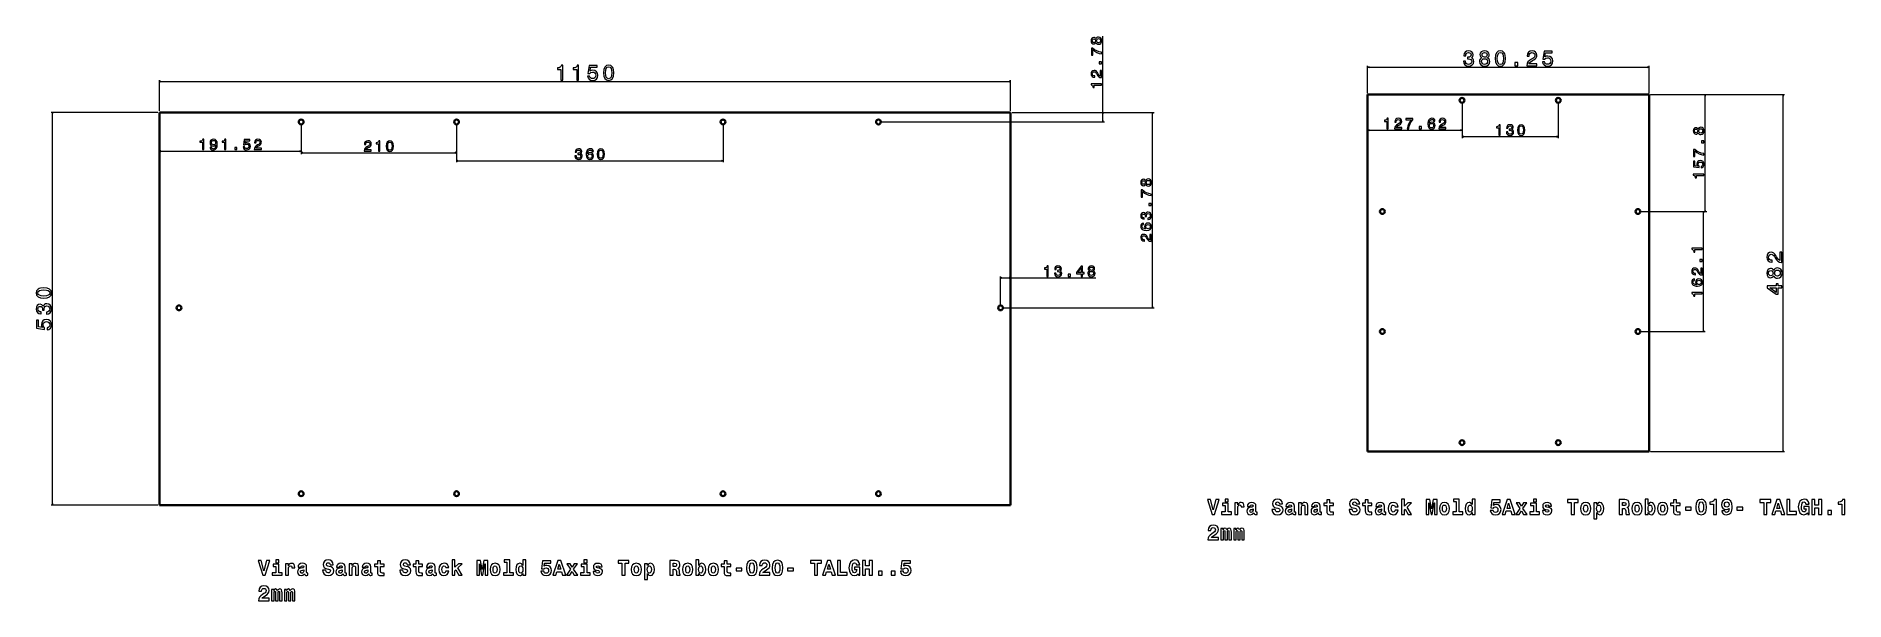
# Model space of a CAD drawing. Extents: x -711 to 1733, y 49 to 812.
import ezdxf

# ---------------------------------------------------------------- set-up
doc = ezdxf.new("R2010")
doc.units = 0

msp = doc.modelspace()

# ---------------------------------------------------------------- linework, layer by layer
at = {"color": 7, "lineweight": 13}
for p, q in [((730.78125, 695.765747), (730.78125, 811.518799)), ((1088.316406, 734.686157), (1088.316406, 771.639648)), ((1088.316406, 769.639648), (1468.565186, 769.639648)), ((1468.565186, 734.686157), (1468.565186, 771.639648)), ((-544.125488, 710.550537), (-544.125488, 752.363525)), ((-544.125488, 750.363525), (605.874512, 750.363525)), ((605.874512, 710.550537), (605.874512, 752.363525)), ((1215.940674, 722.890747), (1215.940674, 673.892822)), ((1215.940674, 722.890747), (1215.940674, 682.559448)), ((1345.940674, 722.890747), (1345.940674, 673.892822)), ((1470.565186, 732.686157), (1651.817871, 732.686157)), ((1470.565186, 732.686157), (1546.504639, 732.686157)), ((1544.504639, 574.890747), (1544.504639, 732.686157)), ((1649.817871, 250.686188), (1649.817871, 732.686157)), ((-546.125488, 708.550537), (-690.470947, 708.550537)), ((-688.470947, 178.550552), (-688.470947, 708.550537)), ((-352.602295, 693.765747), (-352.602295, 654.392395)), ((-352.602295, 693.765747), (-352.602295, 652.225708)), ((-142.602295, 693.765747), (-142.602295, 652.225708)), ((-142.602295, 693.765747), (-142.602295, 641.392395)), ((217.397705, 693.765747), (217.397705, 641.392395)), ((429.397705, 695.765747), (732.78125, 695.765747)), ((607.874512, 708.550537), (732.78125, 708.550537)), ((607.874512, 708.550537), (799.919189, 708.550537)), ((797.919189, 444.765778), (797.919189, 708.550537)), ((1088.316406, 684.559448), (1215.940674, 684.559448)), ((1215.940674, 675.892822), (1345.940674, 675.892822)), ((-544.125488, 656.392395), (-352.602295, 656.392395)), ((-352.602295, 654.225708), (-142.602295, 654.225708)), ((-142.602295, 643.392395), (217.397705, 643.392395)), ((1455.565186, 574.890747), (1546.504639, 574.890747)), ((1455.565186, 574.890747), (1544.338867, 574.890747)), ((1542.338867, 412.790833), (1542.338867, 574.890747)), ((592.397705, 446.765778), (592.397705, 487.226257)), ((592.397705, 485.226257), (721.260742, 485.226257)), ((594.397705, 444.765778), (799.919189, 444.765778)), ((1455.565186, 412.790833), (1544.338867, 412.790833)), ((1470.565186, 250.686188), (1651.817871, 250.686188)), ((-546.125488, 178.550552), (-690.470947, 178.550552))]:
    msp.add_line(p, q, dxfattribs=at)
at = {"color": 7, "lineweight": 35}
for p, q in [((1088.316406, 250.686188), (1088.316406, 732.686157)), ((1468.565186, 732.686157), (1088.316406, 732.686157)), ((1468.565186, 250.686188), (1468.565186, 732.686157)), ((-544.125488, 178.550552), (-544.125488, 708.550537)), ((605.874512, 708.550537), (-544.125488, 708.550537)), ((605.874512, 178.550552), (605.874512, 708.550537)), ((1468.565186, 250.686188), (1088.316406, 250.686188)), ((605.874512, 178.550552), (-544.125488, 178.550552))]:
    msp.add_line(p, q, dxfattribs=at)
at = {"color": 7, "lineweight": 13}
for points in [[(721.236572, 802.945435), (721.801514, 801.916626), (722.588135, 801.210571), (723.57666, 800.766724), (724.766846, 800.625488), (726.562256, 800.948242), (727.954102, 801.876221), (728.841797, 803.38916), (729.184814, 805.446777), (728.841797, 807.484253), (727.954102, 808.997314), (726.562256, 809.925171), (724.766846, 810.268188), (723.57666, 810.106812), (722.588135, 809.683105), (721.801514, 808.956909), (721.236572, 807.948242), (720.752441, 808.755249), (720.08667, 809.320068), (719.279785, 809.662964), (718.29126, 809.784058), (716.859131, 809.461182), (715.709229, 808.614014), (714.962891, 807.242188), (714.68042, 805.446777), (714.962891, 803.631226), (715.709229, 802.259521), (716.859131, 801.39209), (718.29126, 801.089478), (719.279785, 801.190308), (720.08667, 801.533325)], [(718.452637, 803.005859), (717.565186, 803.167236), (716.87915, 803.651489), (716.455566, 804.417969), (716.294189, 805.446777), (716.455566, 806.455444), (716.87915, 807.222046), (717.565186, 807.706177), (718.452637, 807.887695), (719.360596, 807.706177), (720.06665, 807.222046), (720.530518, 806.455444), (720.671631, 805.446777), (720.510254, 804.417969), (720.06665, 803.651489), (719.360596, 803.167236)], [(724.726563, 802.562134), (723.657227, 802.743652), (722.850342, 803.328735), (722.325928, 804.23645), (722.144287, 805.446777), (722.325928, 806.637085), (722.850342, 807.5448), (723.657227, 808.129883), (724.726563, 808.331543), (725.876465, 808.129883), (726.743896, 807.5448), (727.308594, 806.637085), (727.490234, 805.446777), (727.308594, 804.23645), (726.743896, 803.328735), (725.876465, 802.743652)], [(728.78125, 787.69873), (728.78125, 789.736206), (725.452637, 790.401855), (722.346191, 791.571899), (719.461426, 793.226074), (716.758301, 795.384644), (715.08374, 795.384644), (715.08374, 785.782227), (716.919678, 785.782227), (716.919678, 793.447998), (719.642822, 791.229004), (722.487305, 789.554565), (725.513184, 788.384644)], [(1217.806885, 777.921997), (1217.806885, 777.720337), (1218.268066, 774.953735), (1219.622559, 772.878784), (1221.755127, 771.553223), (1224.579346, 771.063232), (1227.576416, 771.553223), (1229.824219, 772.821167), (1231.265137, 774.838501), (1231.783936, 777.432129), (1231.553223, 779.132446), (1230.919189, 780.515747), (1229.881836, 781.582031), (1228.498535, 782.360107), (1230.371826, 783.91626), (1231.034668, 786.394653), (1230.602295, 788.642456), (1229.363037, 790.342773), (1227.345703, 791.409058), (1224.579346, 791.783691), (1221.985596, 791.322632), (1219.99707, 790.054565), (1218.700195, 788.037354), (1218.268066, 785.357178), (1218.268066, 785.155518), (1220.832764, 785.155518), (1221.063477, 786.999878), (1221.812744, 788.325439), (1223.022949, 789.132446), (1224.723389, 789.420654), (1226.221924, 789.190063), (1227.316895, 788.584839), (1227.979736, 787.60498), (1228.239258, 786.279419), (1227.979736, 784.86731), (1227.288086, 783.91626), (1226.077881, 783.339966), (1224.435059, 783.166992), (1223.311279, 783.195801), (1223.311279, 780.919189), (1224.723389, 780.976807), (1226.538818, 780.717407), (1227.893311, 780.025757), (1228.700195, 778.901855), (1228.988525, 777.432129), (1228.671387, 775.76062), (1227.835693, 774.521484), (1226.51001, 773.743408), (1224.752197, 773.484009), (1222.936523, 773.772217), (1221.61084, 774.636719), (1220.775146, 776.02002), (1220.458252, 777.921997)], [(1242.844482, 782.417725), (1241.374512, 781.61084), (1240.365967, 780.486938), (1239.731934, 779.074829), (1239.530273, 777.374512), (1239.991455, 774.809692), (1241.316895, 772.821167), (1243.478271, 771.553223), (1246.417969, 771.063232), (1249.328613, 771.553223), (1251.48999, 772.821167), (1252.81543, 774.809692), (1253.30542, 777.374512), (1253.074951, 779.074829), (1252.469727, 780.486938), (1251.432373, 781.61084), (1249.991455, 782.417725), (1251.144043, 783.109375), (1251.950928, 784.060425), (1252.440918, 785.213135), (1252.61377, 786.625244), (1252.152832, 788.671265), (1250.942383, 790.313965), (1248.982666, 791.380249), (1246.417969, 791.783691), (1243.824219, 791.380249), (1241.864502, 790.313965), (1240.625244, 788.671265), (1240.193115, 786.625244), (1240.337158, 785.213135), (1240.827148, 784.060425)], [(1242.930908, 786.394653), (1243.161377, 787.66272), (1243.853027, 788.642456), (1244.947998, 789.247681), (1246.417969, 789.478271), (1247.858887, 789.247681), (1248.953857, 788.642456), (1249.645508, 787.66272), (1249.904785, 786.394653), (1249.645508, 785.097778), (1248.953857, 784.089233), (1247.858887, 783.426392), (1246.417969, 783.224609), (1244.947998, 783.4552), (1243.853027, 784.089233), (1243.161377, 785.097778)], [(1260.821289, 781.409058), (1261.253662, 776.884521), (1262.608154, 773.65686), (1264.769531, 771.697266), (1267.766602, 771.063232), (1270.734863, 771.697266), (1272.89624, 773.65686), (1274.221924, 776.884521), (1274.682861, 781.409058), (1274.221924, 785.904785), (1273.674316, 787.691528), (1272.89624, 789.161255), (1270.734863, 791.12085), (1267.766602, 791.783691), (1264.769531, 791.12085), (1262.608154, 789.132446), (1261.253662, 785.904785)], [(1263.587891, 781.409058), (1263.818359, 784.896118), (1264.538818, 787.40332), (1265.835693, 788.873047), (1267.766602, 789.391724), (1269.668457, 788.873047), (1270.965332, 787.40332), (1271.685791, 784.896118), (1271.916504, 781.409058), (1271.685791, 777.893188), (1270.965332, 775.385986), (1269.668457, 773.91626), (1267.766602, 773.426392), (1265.835693, 773.91626), (1264.538818, 775.385986), (1263.818359, 777.893188)], [(1303.432373, 771.639648), (1317.178711, 771.639648), (1317.178711, 774.118042), (1306.314209, 774.118042), (1306.919189, 775.472412), (1307.956787, 776.596436), (1311.155518, 778.642456), (1312.855957, 779.50708), (1314.757813, 780.746216), (1316.112305, 782.187134), (1316.890381, 783.887451), (1317.178711, 785.818237), (1316.688721, 788.239014), (1315.334229, 790.141113), (1313.259277, 791.35144), (1310.579346, 791.783691), (1307.812744, 791.293823), (1305.708984, 789.939331), (1304.354492, 787.777954), (1303.893311, 784.924927), (1303.893311, 784.521484), (1306.515869, 784.521484), (1306.515869, 784.751953), (1306.775146, 786.71167), (1307.553223, 788.152588), (1308.79248, 789.074829), (1310.435059, 789.391724), (1312.106689, 789.103638), (1313.345703, 788.383179), (1314.152832, 787.259155), (1314.440918, 785.847168), (1314.239258, 784.521484), (1313.69165, 783.397583), (1312.769531, 782.417725), (1311.501465, 781.553223), (1309.801025, 780.630981), (1306.976807, 778.844238), (1304.988525, 776.942261), (1303.806885, 774.636719), (1303.432373, 771.726074)], [(1324.665771, 776.855713), (1325.299805, 774.492676), (1326.711914, 772.648315), (1328.786621, 771.495483), (1331.437988, 771.063232), (1334.348633, 771.582031), (1336.625244, 772.994141), (1338.066162, 775.241943), (1338.61377, 778.123779), (1338.123779, 780.803833), (1336.740723, 782.907593), (1334.579346, 784.262085), (1331.783936, 784.751953), (1329.622559, 784.406128), (1327.950928, 783.4552), (1328.757813, 788.844238), (1337.518799, 788.844238), (1337.518799, 791.207397), (1326.827148, 791.207397), (1325.241943, 780.602173), (1327.547607, 780.602173), (1329.218994, 781.956665), (1331.351563, 782.446533), (1333.196045, 782.129517), (1334.608154, 781.207397), (1335.501465, 779.795288), (1335.818359, 777.979736), (1335.501465, 776.164063), (1334.579346, 774.751953), (1333.167236, 773.858643), (1331.351563, 773.541626), (1329.824219, 773.743408), (1328.642578, 774.406128), (1327.778076, 775.443604), (1327.345703, 776.855713)], [(-1.667236, 752.363525), (0.955078, 752.363525), (0.955078, 772.507568), (-1.004395, 772.507568), (-1.523193, 770.749634), (-2.560791, 769.568115), (-4.145752, 768.876465), (-6.335938, 768.645874), (-6.335938, 766.599854), (-1.667236, 766.599854)], [(19.681396, 752.363525), (22.303955, 752.363525), (22.303955, 772.507568), (20.344238, 772.507568), (19.825439, 770.749634), (18.788086, 769.568115), (17.202881, 768.876465), (15.012695, 768.645874), (15.012695, 766.599854), (19.681396, 766.599854)], [(34.401855, 757.57959), (35.035889, 755.216553), (36.447998, 753.372192), (38.522949, 752.21936), (41.174072, 751.787109), (44.084717, 752.305908), (46.361572, 753.718018), (47.80249, 755.96582), (48.349854, 758.847656), (47.860107, 761.52771), (46.476807, 763.63147), (44.31543, 764.985962), (41.52002, 765.47583), (39.358643, 765.130005), (37.687256, 764.179077), (38.494141, 769.568115), (47.254883, 769.568115), (47.254883, 771.931274), (36.563232, 771.931274), (34.978271, 761.32605), (37.283691, 761.32605), (38.955078, 762.680542), (41.087646, 763.17041), (42.932129, 762.853394), (44.344238, 761.931274), (45.237549, 760.519165), (45.554443, 758.703613), (45.237549, 756.887939), (44.31543, 755.47583), (42.90332, 754.58252), (41.087646, 754.265503), (39.560303, 754.467285), (38.378662, 755.130005), (37.51416, 756.16748), (37.082031, 757.57959)], [(55.952148, 762.132935), (56.384521, 757.608398), (57.739014, 754.380737), (59.900391, 752.421143), (62.897461, 751.787109), (65.865723, 752.421143), (68.0271, 754.380737), (69.352783, 757.608398), (69.813965, 762.132935), (69.352783, 766.628662), (68.805176, 768.415405), (68.0271, 769.885132), (65.865723, 771.844727), (62.897461, 772.507568), (59.900391, 771.844727), (57.739014, 769.856323), (56.384521, 766.628662)], [(58.71875, 762.132935), (58.949463, 765.619995), (59.669922, 768.127197), (60.966553, 769.596924), (62.897461, 770.115601), (64.799561, 769.596924), (66.096436, 768.127197), (66.816895, 765.619995), (67.047363, 762.132935), (66.816895, 758.617065), (66.096436, 756.109863), (64.799561, 754.640137), (62.897461, 754.150269), (60.966553, 754.640137), (59.669922, 756.109863), (58.949463, 758.617065)], [(728.78125, 755.692383), (728.78125, 765.314819), (727.046387, 765.314819), (727.046387, 757.709717), (726.098145, 758.133301), (725.311523, 758.859497), (723.87915, 761.098755), (723.273926, 762.28894), (722.406494, 763.620361), (721.397949, 764.568481), (720.207764, 765.113159), (718.856201, 765.314819), (717.161621, 764.971924), (715.830322, 764.023804), (714.98291, 762.571289), (714.68042, 760.69519), (715.023438, 758.758667), (715.971436, 757.286011), (717.484375, 756.337891), (719.481445, 756.015137), (719.763916, 756.015137), (719.763916, 757.85083), (719.602539, 757.85083), (718.230713, 758.032471), (717.222168, 758.577148), (716.57666, 759.44458), (716.354736, 760.59436), (716.556396, 761.764404), (717.060791, 762.631836), (717.847412, 763.196655), (718.835938, 763.398438), (719.763916, 763.257202), (720.550781, 762.873901), (721.236572, 762.228394), (721.841797, 761.34082), (722.487305, 760.150635), (723.738037, 758.173584), (725.069336, 756.781738), (726.68335, 755.95459), (728.720703, 755.692383)], [(728.78125, 774.166748), (728.78125, 776.950562), (725.775391, 776.950562), (725.775391, 774.166748)], [(1242.296875, 777.432129), (1242.556152, 778.959473), (1243.391846, 780.112183), (1244.688721, 780.861572), (1246.417969, 781.12085), (1248.118164, 780.861572), (1249.415039, 780.112183), (1250.250732, 778.959473), (1250.538818, 777.432129), (1250.250732, 775.789429), (1249.415039, 774.550293), (1248.118164, 773.743408), (1246.417969, 773.484009), (1244.688721, 773.743408), (1243.391846, 774.550293), (1242.556152, 775.789429)], [(1287.126709, 771.639648), (1291.10376, 771.639648), (1291.10376, 775.933594), (1287.126709, 775.933594)], [(728.78125, 745.307373), (728.78125, 747.143066), (714.68042, 747.143066), (714.68042, 745.771362), (715.910889, 745.408203), (716.738037, 744.682007), (717.222168, 743.57251), (717.383545, 742.039307), (718.815918, 742.039307), (718.815918, 745.307373)], [(1114.405029, 686.559448), (1116.240723, 686.559448), (1116.240723, 700.660278), (1114.868896, 700.660278), (1114.505859, 699.42981), (1113.779541, 698.602661), (1112.670166, 698.11853), (1111.136963, 697.957153), (1111.136963, 696.524902), (1114.405029, 696.524902)], [(1124.790039, 686.559448), (1134.412354, 686.559448), (1134.412354, 688.294312), (1126.807373, 688.294312), (1127.230957, 689.242432), (1127.957031, 690.029175), (1130.196289, 691.461426), (1131.386475, 692.06665), (1132.718018, 692.934082), (1133.666016, 693.942749), (1134.210693, 695.132935), (1134.412354, 696.484497), (1134.06958, 698.179077), (1133.121338, 699.510498), (1131.668945, 700.357666), (1129.792969, 700.660278), (1127.856201, 700.317383), (1126.383545, 699.369263), (1125.435547, 697.856323), (1125.112793, 695.859131), (1125.112793, 695.576782), (1126.948486, 695.576782), (1126.948486, 695.738159), (1127.130127, 697.109863), (1127.674805, 698.11853), (1128.542236, 698.764038), (1129.691895, 698.985962), (1130.862061, 698.78418), (1131.729492, 698.279907), (1132.294434, 697.493164), (1132.496094, 696.5047), (1132.354736, 695.576782), (1131.971436, 694.790039), (1131.325928, 694.104126), (1130.438477, 693.498901), (1129.248291, 692.853394), (1127.27124, 691.602661), (1125.879395, 690.27124), (1125.052246, 688.657471), (1124.790039, 686.619995)], [(1141.852295, 686.559448), (1143.889648, 686.559448), (1144.55542, 689.887939), (1145.725342, 692.994629), (1147.379639, 695.879333), (1149.538086, 698.58252), (1149.538086, 700.256836), (1139.935791, 700.256836), (1139.935791, 698.421143), (1147.601563, 698.421143), (1145.382568, 695.697754), (1143.708252, 692.853394), (1142.538086, 689.827454)], [(1158.208496, 686.559448), (1160.992188, 686.559448), (1160.992188, 689.565186), (1158.208496, 689.565186)], [(1179.385986, 696.787109), (1179.002686, 698.421143), (1178.11499, 699.63147), (1176.743408, 700.398071), (1174.968018, 700.660278), (1173.777832, 700.519043), (1172.749023, 700.135864), (1171.841309, 699.510498), (1171.074707, 698.622803), (1170.469482, 697.513306), (1170.025635, 696.161743), (1169.743408, 694.568115), (1169.662598, 692.772705), (1169.985352, 689.908142), (1170.973877, 687.830322), (1172.567627, 686.57959), (1174.746094, 686.156006), (1176.702881, 686.519104), (1178.195801, 687.467224), (1179.164063, 688.960022), (1179.50708, 690.856323), (1179.164063, 692.772705), (1178.236084, 694.245361), (1176.803711, 695.173279), (1175.028564, 695.496033), (1173.112061, 695.09259), (1171.679932, 693.942749), (1171.982422, 696.161743), (1172.62793, 697.755371), (1173.616455, 698.703491), (1174.988281, 699.026367), (1175.996826, 698.864868), (1176.763428, 698.441284), (1177.267822, 697.735229), (1177.530029, 696.787109)], [(1177.550293, 690.83606), (1177.328369, 689.565186), (1176.763428, 688.596924), (1175.855713, 687.951416), (1174.726074, 687.749634), (1173.535889, 687.951416), (1172.62793, 688.576782), (1172.042969, 689.545044), (1171.861572, 690.815918), (1172.063232, 692.06665), (1172.62793, 693.014771), (1173.555908, 693.619995), (1174.806641, 693.841858), (1175.895996, 693.619995), (1176.763428, 693.034912), (1177.328369, 692.086792)], [(1184.566406, 686.559448), (1194.188721, 686.559448), (1194.188721, 688.294312), (1186.58374, 688.294312), (1187.007324, 689.242432), (1187.733398, 690.029175), (1189.972656, 691.461426), (1191.162842, 692.06665), (1192.494385, 692.934082), (1193.442383, 693.942749), (1193.987061, 695.132935), (1194.188721, 696.484497), (1193.845947, 698.179077), (1192.897705, 699.510498), (1191.445313, 700.357666), (1189.569336, 700.660278), (1187.632568, 700.317383), (1186.159912, 699.369263), (1185.211914, 697.856323), (1184.88916, 695.859131), (1184.88916, 695.576782), (1186.724854, 695.576782), (1186.724854, 695.738159), (1186.906494, 697.109863), (1187.451172, 698.11853), (1188.318604, 698.764038), (1189.468262, 698.985962), (1190.638428, 698.78418), (1191.505859, 698.279907), (1192.070801, 697.493164), (1192.272461, 696.5047), (1192.131104, 695.576782), (1191.747803, 694.790039), (1191.102295, 694.104126), (1190.214844, 693.498901), (1189.024658, 692.853394), (1187.047607, 691.602661), (1185.655762, 690.27124), (1184.828613, 688.657471), (1184.566406, 686.619995)], [(1265.633545, 677.892822), (1267.469238, 677.892822), (1267.469238, 691.993652), (1266.097412, 691.993652), (1265.734375, 690.763184), (1265.008057, 689.936035), (1263.898682, 689.451904), (1262.365479, 689.290527), (1262.365479, 687.858276), (1265.633545, 687.858276)], [(1275.857178, 682.290527), (1275.857178, 682.149292), (1276.179932, 680.212708), (1277.12793, 678.760254), (1278.62085, 677.832275), (1280.597656, 677.48938), (1282.695801, 677.832275), (1284.269287, 678.71991), (1285.277832, 680.132019), (1285.640869, 681.947571), (1285.479492, 683.137817), (1285.035889, 684.106079), (1284.30957, 684.852478), (1283.341309, 685.397156), (1284.652588, 686.48645), (1285.116455, 688.221313), (1284.813965, 689.7948), (1283.946533, 690.985046), (1282.534424, 691.731445), (1280.597656, 691.993652), (1278.782227, 691.670898), (1277.390381, 690.783325), (1276.482422, 689.371216), (1276.179932, 687.495117), (1276.179932, 687.353882), (1277.975342, 687.353882), (1278.136719, 688.64502), (1278.661133, 689.572937), (1279.508301, 690.137817), (1280.69873, 690.339478), (1281.747559, 690.178101), (1282.51416, 689.754517), (1282.978271, 689.068604), (1283.159668, 688.140625), (1282.978271, 687.152222), (1282.493896, 686.48645), (1281.646729, 686.083008), (1280.496826, 685.961975), (1279.710205, 685.982178), (1279.710205, 684.388489), (1280.69873, 684.428833), (1281.969482, 684.247314), (1282.917725, 683.763184), (1283.482422, 682.97644), (1283.684326, 681.947571), (1283.462402, 680.777588), (1282.877197, 679.910156), (1281.949463, 679.365479), (1280.71875, 679.183899), (1279.447998, 679.38562), (1278.52002, 679.990845), (1277.934814, 680.959106), (1277.713135, 682.290527)], [(1291.023193, 684.731445), (1291.325684, 681.564331), (1292.273926, 679.304932), (1293.786865, 677.933167), (1295.884766, 677.48938), (1297.962646, 677.933167), (1299.475586, 679.304932), (1300.403564, 681.564331), (1300.726318, 684.731445), (1300.403564, 687.878418), (1300.020264, 689.12915), (1299.475586, 690.157959), (1297.962646, 691.529724), (1295.884766, 691.993652), (1293.786865, 691.529724), (1292.273926, 690.137817), (1291.325684, 687.878418)], [(1292.959717, 684.731445), (1293.121094, 687.172363), (1293.625488, 688.927368), (1294.533203, 689.956238), (1295.884766, 690.319336), (1297.216309, 689.956238), (1298.124023, 688.927368), (1298.628418, 687.172363), (1298.789795, 684.731445), (1298.628418, 682.270386), (1298.124023, 680.515259), (1297.216309, 679.48645), (1295.884766, 679.143555), (1294.533203, 679.48645), (1293.625488, 680.515259), (1293.121094, 682.270386)], [(1534.959961, 681.175171), (1535.524902, 680.146362), (1536.311523, 679.440308), (1537.300049, 678.996521), (1538.490234, 678.855347), (1540.285645, 679.178101), (1541.67749, 680.106018), (1542.565186, 681.619019), (1542.908203, 683.676636), (1542.565186, 685.714111), (1541.67749, 687.227051), (1540.285645, 688.155029), (1538.490234, 688.497925), (1537.300049, 688.336548), (1536.311523, 687.912964), (1535.524902, 687.186707), (1534.959961, 686.178101), (1534.47583, 686.984985), (1533.810059, 687.549805), (1533.003174, 687.892761), (1532.014648, 688.013794), (1530.58252, 687.69104), (1529.432617, 686.84375), (1528.686279, 685.472046), (1528.403809, 683.676636), (1528.686279, 681.861084), (1529.432617, 680.489319), (1530.58252, 679.621887), (1532.014648, 679.319275), (1533.003174, 679.420166), (1533.810059, 679.763062)], [(1532.176025, 681.235718), (1531.288574, 681.397095), (1530.602539, 681.881226), (1530.178955, 682.647827), (1530.017578, 683.676636), (1530.178955, 684.685303), (1530.602539, 685.451843), (1531.288574, 685.936035), (1532.176025, 686.117554), (1533.083984, 685.936035), (1533.790039, 685.451843), (1534.253906, 684.685303), (1534.39502, 683.676636), (1534.233643, 682.647827), (1533.790039, 681.881226), (1533.083984, 681.397095)], [(1538.449951, 680.79187), (1537.380615, 680.97345), (1536.57373, 681.558472), (1536.049316, 682.466248), (1535.867676, 683.676636), (1536.049316, 684.866821), (1536.57373, 685.774658), (1537.380615, 686.359619), (1538.449951, 686.561401), (1539.599854, 686.359619), (1540.467285, 685.774658), (1541.031982, 684.866821), (1541.213623, 683.676636), (1541.031982, 682.466248), (1540.467285, 681.558472), (1539.599854, 680.97345)], [(-486.087158, 658.392395), (-484.251465, 658.392395), (-484.251465, 672.493286), (-485.623291, 672.493286), (-485.986328, 671.262695), (-486.712524, 670.435608), (-487.822021, 669.951477), (-489.355225, 669.7901), (-489.355225, 668.357788), (-486.087158, 668.357788)], [(-475.62146, 661.862122), (-475.31897, 660.268433), (-474.451416, 659.037964), (-473.079712, 658.271362), (-471.26416, 657.988892), (-470.073975, 658.130127), (-469.004761, 658.493286), (-468.097046, 659.118652), (-467.330444, 660.006226), (-466.72522, 661.115723), (-466.281494, 662.487488), (-466.019165, 664.060974), (-465.918335, 665.876587), (-466.26123, 668.720947), (-467.249756, 670.798706), (-468.823242, 672.049438), (-470.981689, 672.493286), (-472.958618, 672.130127), (-474.451416, 671.161865), (-475.4198, 669.669067), (-475.742554, 667.792969), (-475.4198, 665.856384), (-474.47168, 664.383789), (-473.05957, 663.455811), (-471.26416, 663.153198), (-469.36792, 663.536499), (-467.935669, 664.706543), (-468.258423, 662.467285), (-468.903931, 660.873657), (-469.892456, 659.925537), (-471.244019, 659.622925), (-472.292969, 659.76416), (-473.05957, 660.207947), (-473.563843, 660.914001), (-473.765625, 661.862122)], [(-473.785767, 667.81311), (-473.583984, 669.063843), (-473.019165, 670.052368), (-472.131592, 670.677734), (-470.981689, 670.899597), (-469.791504, 670.677734), (-468.883789, 670.052368), (-468.31897, 669.084045), (-468.097046, 667.833313), (-468.31897, 666.562439), (-468.883789, 665.614258), (-469.811646, 665.029297), (-471.042236, 664.827515), (-472.151733, 665.029297), (-473.019165, 665.614258), (-473.583984, 666.542236)], [(-456.198975, 658.392395), (-454.363281, 658.392395), (-454.363281, 672.493286), (-455.735107, 672.493286), (-456.098145, 671.262695), (-456.824341, 670.435608), (-457.933838, 669.951477), (-459.467041, 669.7901), (-459.467041, 668.357788), (-456.198975, 668.357788)], [(-442.283691, 658.392395), (-439.499878, 658.392395), (-439.499878, 661.398193), (-442.283691, 661.398193)], [(-430.950562, 662.043701), (-430.506836, 660.389526), (-429.518311, 659.09845), (-428.065918, 658.291504), (-426.209961, 657.988892), (-424.172485, 658.352051), (-422.578857, 659.340515), (-421.57019, 660.914001), (-421.18689, 662.931274), (-421.529907, 664.807373), (-422.498169, 666.280029), (-424.011108, 667.228149), (-425.967896, 667.571045), (-427.480835, 667.328979), (-428.650879, 666.66333), (-428.08606, 670.435608), (-421.953491, 670.435608), (-421.953491, 672.089844), (-429.437622, 672.089844), (-430.547119, 664.666138), (-428.93335, 664.666138), (-427.763306, 665.614258), (-426.270508, 665.957275), (-424.97937, 665.735352), (-423.990967, 665.089844), (-423.365601, 664.101318), (-423.143677, 662.830444), (-423.365601, 661.55957), (-424.011108, 660.571045), (-424.999634, 659.945679), (-426.270508, 659.723816), (-427.3396, 659.86499), (-428.166748, 660.328979), (-428.771973, 661.055176), (-429.074585, 662.043701)], [(-415.925781, 658.392395), (-406.303345, 658.392395), (-406.303345, 660.127258), (-413.908569, 660.127258), (-413.484863, 661.075378), (-412.758667, 661.862122), (-410.519531, 663.294434), (-409.329346, 663.899597), (-407.997925, 664.767029), (-407.049805, 665.775635), (-406.505127, 666.965881), (-406.303345, 668.317505), (-406.64624, 670.011963), (-407.59436, 671.343384), (-409.046875, 672.190674), (-410.922974, 672.493286), (-412.859497, 672.15033), (-414.332153, 671.202148), (-415.280273, 669.689209), (-415.603027, 667.692139), (-415.603027, 667.409668), (-413.767334, 667.409668), (-413.767334, 667.571045), (-413.585815, 668.942871), (-413.041138, 669.951477), (-412.173706, 670.597046), (-411.023804, 670.818909), (-409.85376, 670.617188), (-408.986328, 670.112854), (-408.421509, 669.326111), (-408.219727, 668.337646), (-408.360962, 667.409668), (-408.744263, 666.622925), (-409.389771, 665.937073), (-410.277466, 665.331909), (-411.467651, 664.68634), (-413.44458, 663.435608), (-414.836548, 662.104248), (-415.663574, 660.490356), (-415.925781, 658.452881)], [(-267.468506, 656.225708), (-257.846069, 656.225708), (-257.846069, 657.960571), (-265.451294, 657.960571), (-265.027588, 658.908691), (-264.301392, 659.695435), (-262.062256, 661.127686), (-260.87207, 661.73291), (-259.540649, 662.600342), (-258.592529, 663.609009), (-258.047852, 664.799194), (-257.846069, 666.150757), (-258.188965, 667.845337), (-259.137085, 669.176758), (-260.5896, 670.023987), (-262.465698, 670.326538), (-264.402222, 669.983643), (-265.874878, 669.035522), (-266.822998, 667.522583), (-267.145752, 665.525391), (-267.145752, 665.243042), (-265.310059, 665.243042), (-265.310059, 665.404419), (-265.12854, 666.776123), (-264.583862, 667.78479), (-263.716431, 668.430298), (-262.566528, 668.652222), (-261.396484, 668.4505), (-260.529053, 667.946167), (-259.964233, 667.159424), (-259.762451, 666.170959), (-259.903687, 665.243042), (-260.286987, 664.456299), (-260.932495, 663.770386), (-261.82019, 663.165161), (-263.010376, 662.519653), (-264.987305, 661.268921), (-266.379272, 659.9375), (-267.206299, 658.32373), (-267.468506, 656.286255)], [(-247.965332, 656.225708), (-246.129639, 656.225708), (-246.129639, 670.326538), (-247.501465, 670.326538), (-247.864502, 669.096069), (-248.590698, 668.268921), (-249.700195, 667.78479), (-251.233398, 667.623413), (-251.233398, 666.191162), (-247.965332, 666.191162)], [(-237.519897, 663.064331), (-237.217285, 659.897217), (-236.269165, 657.637817), (-234.756104, 656.266052), (-232.658203, 655.822266), (-230.580322, 656.266052), (-229.067383, 657.637817), (-228.139404, 659.897217), (-227.81665, 663.064331), (-228.139404, 666.211304), (-228.522705, 667.462036), (-229.067383, 668.490845), (-230.580322, 669.86261), (-232.658203, 670.326538), (-234.756104, 669.86261), (-236.269165, 668.470703), (-237.217285, 666.211304)], [(-235.583252, 663.064331), (-235.421875, 665.505249), (-234.917603, 667.260254), (-234.009766, 668.289124), (-232.658203, 668.652222), (-231.326782, 668.289124), (-230.418945, 667.260254), (-229.914673, 665.505249), (-229.753296, 663.064331), (-229.914673, 660.603271), (-230.418945, 658.848145), (-231.326782, 657.819336), (-232.658203, 657.47644), (-234.009766, 657.819336), (-234.917603, 658.848145), (-235.421875, 660.603271)], [(1542.504639, 667.340576), (1542.504639, 670.124512), (1539.498779, 670.124512), (1539.498779, 667.340576)], [(17.370117, 649.7901), (17.370117, 649.648865), (17.692871, 647.71228), (18.640869, 646.259827), (20.133789, 645.331909), (22.110596, 644.988892), (24.20874, 645.331909), (25.782227, 646.219482), (26.790771, 647.631592), (27.153809, 649.447144), (26.992432, 650.637329), (26.548828, 651.605652), (25.82251, 652.352051), (24.854248, 652.896729), (26.165527, 653.986084), (26.629395, 655.720947), (26.326904, 657.294434), (25.459473, 658.484619), (24.047363, 659.231018), (22.110596, 659.493286), (20.295166, 659.170532), (18.90332, 658.282898), (17.995361, 656.870789), (17.692871, 654.99469), (17.692871, 654.853516), (19.488281, 654.853516), (19.649658, 656.144531), (20.174072, 657.07251), (21.02124, 657.637329), (22.21167, 657.839111), (23.260498, 657.677734), (24.0271, 657.254028), (24.491211, 656.568176), (24.672607, 655.640259), (24.491211, 654.651733), (24.006836, 653.986084), (23.159668, 653.582642), (22.009766, 653.461548), (21.223145, 653.481689), (21.223145, 651.888062), (22.21167, 651.928406), (23.482422, 651.746826), (24.430664, 651.262695), (24.995361, 650.475952), (25.197266, 649.447144), (24.975342, 648.2771), (24.390137, 647.409668), (23.462402, 646.86499), (22.231689, 646.683472), (20.960938, 646.885193), (20.032959, 647.490356), (19.447754, 648.458679), (19.226074, 649.7901)], [(42.239258, 655.620056), (41.855957, 657.254028), (40.968262, 658.464478), (39.59668, 659.231018), (37.821289, 659.493286), (36.631104, 659.352051), (35.602295, 658.96875), (34.69458, 658.343384), (33.927979, 657.455811), (33.322754, 656.346313), (32.878906, 654.99469), (32.59668, 653.401001), (32.515869, 651.605652), (32.838623, 648.741089), (33.827148, 646.66333), (35.420898, 645.412598), (37.599365, 644.988892), (39.556152, 645.352051), (41.049072, 646.300171), (42.017334, 647.792969), (42.360352, 649.689209), (42.017334, 651.605652), (41.089355, 653.078247), (39.656982, 654.006226), (37.881836, 654.328979), (35.965332, 653.925537), (34.533203, 652.775635), (34.835693, 654.99469), (35.481201, 656.588379), (36.469727, 657.536499), (37.841553, 657.859253), (38.850098, 657.697876), (39.616699, 657.274231), (40.121094, 656.568176), (40.383301, 655.620056)], [(40.403564, 649.669067), (40.181641, 648.398193), (39.616699, 647.429871), (38.708984, 646.784302), (37.579346, 646.582642), (36.38916, 646.784302), (35.481201, 647.409668), (34.89624, 648.377991), (34.714844, 649.648865), (34.916504, 650.899597), (35.481201, 651.847717), (36.40918, 652.452881), (37.659912, 652.674805), (38.749268, 652.452881), (39.616699, 651.86792), (40.181641, 650.9198)], [(47.480225, 652.231018), (47.782715, 649.063843), (48.730957, 646.804504), (50.243896, 645.432739), (52.341797, 644.988892), (54.419678, 645.432739), (55.932617, 646.804504), (56.860596, 649.063843), (57.18335, 652.231018), (56.860596, 655.377991), (56.477295, 656.628662), (55.932617, 657.657532), (54.419678, 659.029297), (52.341797, 659.493286), (50.243896, 659.029297), (48.730957, 657.637329), (47.782715, 655.377991)], [(49.416748, 652.231018), (49.578125, 654.671936), (50.08252, 656.427002), (50.990234, 657.455811), (52.341797, 657.818909), (53.67334, 657.455811), (54.581055, 656.427002), (55.085449, 654.671936), (55.246826, 652.231018), (55.085449, 649.769897), (54.581055, 648.014893), (53.67334, 646.986084), (52.341797, 646.643127), (50.990234, 646.986084), (50.08252, 648.014893), (49.578125, 649.769897)], [(1542.504639, 650.984375), (1542.504639, 653.021851), (1539.176025, 653.687622), (1536.06958, 654.857605), (1533.184814, 656.51178), (1530.481689, 658.670288), (1528.807129, 658.670288), (1528.807129, 649.067993), (1530.643066, 649.067993), (1530.643066, 656.733704), (1533.366211, 654.514648), (1536.210693, 652.840332), (1539.236572, 651.670288)], [(1538.853271, 633.841431), (1540.507568, 634.285278), (1541.798584, 635.273743), (1542.605469, 636.726196), (1542.908203, 638.582092), (1542.544922, 640.619568), (1541.556396, 642.213257), (1539.98291, 643.221863), (1537.96582, 643.605164), (1536.0896, 643.262207), (1534.616943, 642.293945), (1533.668945, 640.780945), (1533.325928, 638.824219), (1533.568115, 637.311218), (1534.233643, 636.141174), (1530.461426, 636.706055), (1530.461426, 642.838623), (1528.807129, 642.838623), (1528.807129, 635.354431), (1536.230957, 634.244934), (1536.230957, 635.858765), (1535.282715, 637.028809), (1534.939697, 638.521606), (1535.161621, 639.812622), (1535.807129, 640.801147), (1536.795654, 641.426514), (1538.06665, 641.648376), (1539.337402, 641.426514), (1540.325928, 640.780945), (1540.951416, 639.79248), (1541.17334, 638.521606), (1541.031982, 637.452393), (1540.568115, 636.625366), (1539.841797, 636.020142), (1538.853271, 635.717529)], [(788.374512, 611.516968), (788.939453, 610.488159), (789.726074, 609.782104), (790.7146, 609.338257), (791.904785, 609.197083), (793.700195, 609.519836), (795.092041, 610.447754), (795.979736, 611.960754), (796.322754, 614.018433), (795.979736, 616.055847), (795.092041, 617.568848), (793.700195, 618.496826), (791.904785, 618.839722), (790.7146, 618.678345), (789.726074, 618.2547), (788.939453, 617.528442), (788.374512, 616.519836), (787.890381, 617.326782), (787.224609, 617.891602), (786.417725, 618.234497), (785.429199, 618.355591), (783.99707, 618.032837), (782.847168, 617.185547), (782.10083, 615.813782), (781.818359, 614.018433), (782.10083, 612.20282), (782.847168, 610.831055), (783.99707, 609.963623), (785.429199, 609.661011), (786.417725, 609.761902), (787.224609, 610.104858)], [(785.590576, 611.577515), (784.703125, 611.738892), (784.01709, 612.223022), (783.593506, 612.989563), (783.432129, 614.018433), (783.593506, 615.027039), (784.01709, 615.793579), (784.703125, 616.277771), (785.590576, 616.459351), (786.498535, 616.277771), (787.20459, 615.793579), (787.668457, 615.027039), (787.80957, 614.018433), (787.648193, 612.989563), (787.20459, 612.223022), (786.498535, 611.738892)], [(791.864502, 611.133667), (790.795166, 611.315186), (789.988281, 611.900269), (789.463867, 612.807983), (789.282227, 614.018433), (789.463867, 615.208618), (789.988281, 616.116394), (790.795166, 616.701416), (791.864502, 616.903137), (793.014404, 616.701416), (793.881836, 616.116394), (794.446533, 615.208618), (794.628174, 614.018433), (794.446533, 612.807983), (793.881836, 611.900269), (793.014404, 611.315186)], [(1542.504639, 623.537109), (1542.504639, 625.372925), (1528.403809, 625.372925), (1528.403809, 624.001099), (1529.634277, 623.638), (1530.461426, 622.911804), (1530.945557, 621.802246), (1531.106934, 620.269165), (1532.539307, 620.269165), (1532.539307, 623.537109)], [(795.919189, 596.270264), (795.919189, 598.307739), (792.590576, 598.97345), (789.484131, 600.143433), (786.599365, 601.797607), (783.89624, 603.956177), (782.22168, 603.956177), (782.22168, 594.353882), (784.057617, 594.353882), (784.057617, 602.019531), (786.780762, 599.800537), (789.625244, 598.126221), (792.651123, 596.956177)], [(791.521484, 564.102539), (791.662598, 564.102539), (793.599365, 564.425293), (795.051758, 565.373413), (795.979736, 566.866211), (796.322754, 568.84314), (795.979736, 570.941162), (795.092041, 572.514648), (793.679932, 573.523315), (791.864502, 573.886414), (790.674316, 573.725037), (789.706055, 573.28125), (788.959473, 572.554993), (788.414795, 571.58667), (787.325439, 572.897949), (785.590576, 573.361938), (784.01709, 573.059326), (782.826904, 572.191895), (782.080566, 570.779785), (781.818359, 568.84314), (782.141113, 567.027588), (783.028809, 565.635681), (784.440918, 564.727905), (786.316895, 564.425293), (786.458008, 564.425293), (786.458008, 566.220703), (785.166992, 566.38208), (784.239014, 566.906616), (783.674316, 567.753845), (783.472412, 568.944031), (783.633789, 569.993042), (784.057617, 570.759644), (784.743408, 571.223572), (785.671387, 571.405151), (786.659912, 571.223572), (787.325439, 570.739441), (787.729004, 569.892212), (787.850098, 568.74231), (787.829834, 567.955566), (789.423584, 567.955566), (789.383057, 568.944031), (789.564697, 570.214966), (790.048828, 571.163086), (790.835693, 571.727905), (791.864502, 571.929626), (793.034424, 571.707764), (793.901855, 571.122681), (794.446533, 570.194763), (794.628174, 568.964233), (794.426514, 567.693359), (793.821289, 566.765381), (792.853027, 566.180359), (791.521484, 565.958496)], [(795.919189, 582.738281), (795.919189, 585.522156), (792.91333, 585.522156), (792.91333, 582.738281)], [(785.691406, 559.083496), (784.057617, 558.700256), (782.847168, 557.812622), (782.080566, 556.440918), (781.818359, 554.665649), (781.959473, 553.475464), (782.342773, 552.446655), (782.968262, 551.538818), (783.855713, 550.772278), (784.965332, 550.167114), (786.316895, 549.723267), (787.910645, 549.440918), (789.706055, 549.360229), (792.570557, 549.682983), (794.648193, 550.671387), (795.898926, 552.265076), (796.322754, 554.443726), (795.959473, 556.400513), (795.011475, 557.893311), (793.518555, 558.861633), (791.622314, 559.20459), (789.706055, 558.861633), (788.233398, 557.933716), (787.30542, 556.501404), (786.982666, 554.726196), (787.385986, 552.809753), (788.535889, 551.377441), (786.316895, 551.680054), (784.723145, 552.325562), (783.775146, 553.314087), (783.452393, 554.685791), (783.61377, 555.694458), (784.037354, 556.46106), (784.743408, 556.965332), (785.691406, 557.227661)], [(795.919189, 534.375732), (795.919189, 543.99823), (794.184326, 543.99823), (794.184326, 536.393066), (793.236084, 536.81665), (792.449463, 537.542908), (791.01709, 539.782104), (790.411865, 540.97229), (789.544434, 542.303711), (788.535889, 543.251831), (787.345703, 543.796509), (785.994141, 543.99823), (784.299561, 543.655273), (782.968262, 542.707153), (782.12085, 541.2547), (781.818359, 539.378662), (782.161377, 537.442017), (783.109375, 535.969421), (784.622314, 535.02124), (786.619385, 534.698486), (786.901855, 534.698486), (786.901855, 536.534241), (786.740479, 536.534241), (785.368652, 536.71582), (784.360107, 537.260498), (783.7146, 538.12793), (783.492676, 539.277771), (783.694336, 540.447754), (784.19873, 541.315186), (784.985352, 541.880066), (785.973877, 542.081787), (786.901855, 541.940552), (787.688721, 541.557312), (788.374512, 540.911743), (788.979736, 540.02417), (789.625244, 538.833984), (790.875977, 536.857056), (792.207275, 535.465088), (793.821289, 534.638), (795.858643, 534.375732)], [(791.642578, 557.247803), (792.91333, 557.025879), (793.881836, 556.46106), (794.527344, 555.553223), (794.729004, 554.423584), (794.527344, 553.233398), (793.901855, 552.325562), (792.933594, 551.740601), (791.662598, 551.559021), (790.411865, 551.760742), (789.463867, 552.325562), (788.858643, 553.25354), (788.636719, 554.504272), (788.858643, 555.593628), (789.443604, 556.46106), (790.391846, 557.025879)], [(1540.338867, 523.365845), (1540.338867, 525.201538), (1526.238037, 525.201538), (1526.238037, 523.829834), (1527.468506, 523.466675), (1528.295654, 522.740479), (1528.779785, 521.630981), (1528.941162, 520.097778), (1530.373535, 520.097778), (1530.373535, 523.365845)], [(1647.817871, 506.003143), (1647.817871, 519.749512), (1645.3396, 519.749512), (1645.3396, 508.88501), (1643.985107, 509.490173), (1642.861084, 510.527649), (1640.814941, 513.726501), (1639.950439, 515.426758), (1638.711182, 517.328796), (1637.270264, 518.683228), (1635.570068, 519.461365), (1633.63916, 519.749512), (1631.218506, 519.259644), (1629.316406, 517.905151), (1628.105957, 515.8302), (1627.673828, 513.150146), (1628.163574, 510.383545), (1629.518066, 508.279816), (1631.679443, 506.925354), (1634.532471, 506.464264), (1634.936035, 506.464264), (1634.936035, 509.086731), (1634.705566, 509.086731), (1632.74585, 509.3461), (1631.304932, 510.124207), (1630.382813, 511.363373), (1630.065674, 513.006042), (1630.354004, 514.67749), (1631.074463, 515.916687), (1632.198242, 516.723633), (1633.610352, 517.011841), (1634.936035, 516.810059), (1636.060059, 516.262512), (1637.039795, 515.340332), (1637.904297, 514.072327), (1638.826416, 512.37207), (1640.613281, 509.547821), (1642.515381, 507.559357), (1644.820801, 506.377808), (1647.731445, 506.003143)], [(655.049316, 487.226257), (656.88501, 487.226257), (656.88501, 501.327118), (655.513184, 501.327118), (655.150146, 500.096588), (654.423828, 499.26947), (653.314453, 498.785339), (651.78125, 498.623962), (651.78125, 497.191681), (655.049316, 497.191681)], [(665.272949, 491.623962), (665.272949, 491.482727), (665.595703, 489.546143), (666.543701, 488.093689), (668.036621, 487.165741), (670.013428, 486.822784), (672.111572, 487.165741), (673.685059, 488.053345), (674.693604, 489.465454), (675.056641, 491.281006), (674.895264, 492.471222), (674.45166, 493.439514), (673.725342, 494.185913), (672.75708, 494.730591), (674.068359, 495.819916), (674.532227, 497.554779), (674.229736, 499.128265), (673.362305, 500.318481), (671.950195, 501.06488), (670.013428, 501.327118), (668.197998, 501.004364), (666.806152, 500.11676), (665.898193, 498.704651), (665.595703, 496.828552), (665.595703, 496.687347), (667.391113, 496.687347), (667.55249, 497.978424), (668.076904, 498.906372), (668.924072, 499.471222), (670.114502, 499.672943), (671.16333, 499.511566), (671.929932, 499.087921), (672.394043, 498.402039), (672.575439, 497.474091), (672.394043, 496.485626), (671.909668, 495.819916), (671.0625, 495.416473), (669.912598, 495.29541), (669.125977, 495.315582), (669.125977, 493.721924), (670.114502, 493.762268), (671.385254, 493.580719), (672.333496, 493.096588), (672.898193, 492.309845), (673.100098, 491.281006), (672.878174, 490.110992), (672.292969, 489.243561), (671.365234, 488.698883), (670.134521, 488.517334), (668.86377, 488.719055), (667.935791, 489.324249), (667.350586, 490.292542), (667.128906, 491.623962)], [(683.908691, 487.226257), (686.692383, 487.226257), (686.692383, 490.232025), (683.908691, 490.232025)], [(701.354248, 487.226257), (703.169678, 487.226257), (703.169678, 490.695984), (705.166748, 490.695984), (705.166748, 492.309845), (703.169678, 492.309845), (703.169678, 500.923676), (701.333984, 500.923676), (695.201416, 492.471222), (695.201416, 490.695984), (701.354248, 490.695984)], [(696.895996, 492.309845), (701.354248, 498.583618), (701.354248, 492.309845)], [(712.687256, 494.770935), (711.658447, 494.206085), (710.952393, 493.419342), (710.508545, 492.430878), (710.367432, 491.240662), (710.690186, 489.445282), (711.618164, 488.053345), (713.131104, 487.165741), (715.188721, 486.822784), (717.226318, 487.165741), (718.739258, 488.053345), (719.667236, 489.445282), (720.01001, 491.240662), (719.848633, 492.430878), (719.425049, 493.419342), (718.69873, 494.206085), (717.690186, 494.770935), (718.49707, 495.255066), (719.062012, 495.920776), (719.404785, 496.727692), (719.525879, 497.716156), (719.203125, 499.148438), (718.355957, 500.298309), (716.984131, 501.044708), (715.188721, 501.327118), (713.373291, 501.044708), (712.001465, 500.298309), (711.134033, 499.148438), (710.831299, 497.716156), (710.932373, 496.727692), (711.275146, 495.920776)], [(712.303955, 491.281006), (712.485596, 492.350189), (713.070557, 493.157104), (713.978271, 493.68158), (715.188721, 493.863159), (716.378906, 493.68158), (717.286621, 493.157104), (717.871826, 492.350189), (718.073486, 491.281006), (717.871826, 490.131165), (717.286621, 489.263733), (716.378906, 488.698883), (715.188721, 488.517334), (713.978271, 488.698883), (713.070557, 489.263733), (712.485596, 490.131165)], [(712.747803, 497.554779), (712.90918, 498.442383), (713.393311, 499.128265), (714.159912, 499.55191), (715.188721, 499.713287), (716.19751, 499.55191), (716.963867, 499.128265), (717.447998, 498.442383), (717.629639, 497.554779), (717.447998, 496.647003), (716.963867, 495.940948), (716.19751, 495.47699), (715.188721, 495.335754), (714.159912, 495.497162), (713.393311, 495.940948), (712.90918, 496.647003)], [(1540.338867, 488.918549), (1540.338867, 498.541046), (1538.604004, 498.541046), (1538.604004, 490.935852), (1537.655762, 491.359497), (1536.869141, 492.085724), (1535.436768, 494.32489), (1534.831543, 495.515106), (1533.964111, 496.846527), (1532.955566, 497.794647), (1531.765381, 498.339325), (1530.413818, 498.541046), (1528.719238, 498.19809), (1527.387939, 497.249969), (1526.540527, 495.797516), (1526.238037, 493.921448), (1526.581055, 491.984833), (1527.529053, 490.512238), (1529.041992, 489.564087), (1531.039063, 489.241333), (1531.321533, 489.241333), (1531.321533, 491.077057), (1531.160156, 491.077057), (1529.78833, 491.258606), (1528.779785, 491.803284), (1528.134277, 492.670715), (1527.912354, 493.820587), (1528.114014, 494.990601), (1528.618408, 495.858032), (1529.405029, 496.422882), (1530.393555, 496.624603), (1531.321533, 496.483398), (1532.108398, 496.100128), (1532.794189, 495.45459), (1533.399414, 494.566986), (1534.044922, 493.37677), (1535.295654, 491.399841), (1536.626953, 490.007904), (1538.240967, 489.180817), (1540.27832, 488.918549)], [(1540.338867, 507.392914), (1540.338867, 510.176788), (1537.333008, 510.176788), (1537.333008, 507.392914)], [(1637.039795, 488.112671), (1637.84668, 486.642944), (1638.970703, 485.634277), (1640.382813, 485.000275), (1642.083008, 484.798553), (1644.647949, 485.259644), (1646.63623, 486.585297), (1647.904297, 488.746674), (1648.394287, 491.686157), (1647.904297, 494.596832), (1646.63623, 496.758209), (1644.647949, 498.083862), (1642.083008, 498.573761), (1640.382813, 498.343231), (1638.970703, 497.738037), (1637.84668, 496.700562), (1637.039795, 495.259644), (1636.348145, 496.412384), (1635.397217, 497.219299), (1634.244385, 497.709229), (1632.832275, 497.882141), (1630.786133, 497.421021), (1629.143555, 496.210663), (1628.077148, 494.251007), (1627.673828, 491.686157), (1628.077148, 489.092499), (1629.143555, 487.132843), (1630.786133, 485.893646), (1632.832275, 485.461365), (1634.244385, 485.605469), (1635.397217, 486.095398)], [(1633.062744, 488.199127), (1631.794922, 488.429688), (1630.814941, 489.121307), (1630.209717, 490.216431), (1629.979248, 491.686157), (1630.209717, 493.127075), (1630.814941, 494.222198), (1631.794922, 494.913818), (1633.062744, 495.173187), (1634.359619, 494.913818), (1635.368408, 494.222198), (1636.031006, 493.127075), (1636.23291, 491.686157), (1636.002197, 490.216431), (1635.368408, 489.121307), (1634.359619, 488.429688)], [(1642.025391, 487.565125), (1640.498047, 487.824493), (1639.345215, 488.660217), (1638.595947, 489.957062), (1638.33667, 491.686157), (1638.595947, 493.386444), (1639.345215, 494.683289), (1640.498047, 495.519012), (1642.025391, 495.80719), (1643.667969, 495.519012), (1644.907227, 494.683289), (1645.714111, 493.386444), (1645.973389, 491.686157), (1645.714111, 489.957062), (1644.907227, 488.660217), (1643.667969, 487.824493)], [(-700.240356, 457.95401), (-695.715942, 458.386292), (-692.488281, 459.740753), (-690.528564, 461.902161), (-689.894531, 464.899261), (-690.528564, 467.867554), (-692.488281, 470.028961), (-695.715942, 471.354584), (-700.240356, 471.815704), (-704.736084, 471.354584), (-706.522827, 470.807037), (-707.992554, 470.028961), (-709.952271, 467.867554), (-710.61499, 464.899261), (-709.952271, 461.902161), (-707.963745, 459.740753), (-704.736084, 458.386292)], [(-700.240356, 460.720581), (-703.727417, 460.951141), (-706.234619, 461.6716), (-707.704346, 462.968445), (-708.223145, 464.899261), (-707.704346, 466.80127), (-706.234619, 468.098114), (-703.727417, 468.818573), (-700.240356, 469.049133), (-696.724609, 468.818573), (-694.217285, 468.098114), (-692.747559, 466.80127), (-692.25769, 464.899261), (-692.747559, 462.968445), (-694.217285, 461.6716), (-696.724609, 460.951141)], [(1530.111084, 483.738159), (1528.477295, 483.354889), (1527.266846, 482.467255), (1526.500244, 481.09552), (1526.238037, 479.320282), (1526.37915, 478.130096), (1526.762451, 477.101257), (1527.387939, 476.193481), (1528.275391, 475.42691), (1529.38501, 474.821747), (1530.736572, 474.37793), (1532.330322, 474.09552), (1534.125732, 474.014832), (1536.990234, 474.337585), (1539.067871, 475.32605), (1540.318604, 476.919708), (1540.742432, 479.098389), (1540.37915, 481.055176), (1539.431152, 482.547974), (1537.938232, 483.516266), (1536.041992, 483.859192), (1534.125732, 483.516266), (1532.653076, 482.588318), (1531.725098, 481.156036), (1531.402344, 479.380798), (1531.805664, 477.464386), (1532.955566, 476.032104), (1530.736572, 476.334717), (1529.142822, 476.980225), (1528.194824, 477.968719), (1527.87207, 479.340454), (1528.033447, 480.349121), (1528.457031, 481.115692), (1529.163086, 481.619995), (1530.111084, 481.882263)], [(1540.338867, 463.589447), (1540.338867, 465.425201), (1526.238037, 465.425201), (1526.238037, 464.053436), (1527.468506, 463.690308), (1528.295654, 462.964111), (1528.779785, 461.854584), (1528.941162, 460.321442), (1530.373535, 460.321442), (1530.373535, 463.589447)], [(1536.062256, 481.902435), (1537.333008, 481.680511), (1538.301514, 481.115692), (1538.947021, 480.207886), (1539.148682, 479.078217), (1538.947021, 477.888031), (1538.321533, 476.980225), (1537.353271, 476.395233), (1536.082275, 476.213654), (1534.831543, 476.415405), (1533.883545, 476.980225), (1533.27832, 477.908203), (1533.056396, 479.158905), (1533.27832, 480.24826), (1533.863281, 481.115692), (1534.811523, 481.680511)], [(1647.817871, 471.922485), (1647.817871, 474.516144), (1642.861084, 474.516144), (1642.861084, 477.369171), (1640.555664, 477.369171), (1640.555664, 474.516144), (1628.250244, 474.516144), (1628.250244, 471.893677), (1640.325195, 463.132843), (1642.861084, 463.132843), (1642.861084, 471.922485)], [(1640.555664, 465.553619), (1631.593018, 471.922485), (1640.555664, 471.922485)], [(-696.753418, 436.28833), (-696.551636, 436.28833), (-693.785034, 436.74942), (-691.710083, 438.103882), (-690.384521, 440.23645), (-689.894531, 443.060669), (-690.384521, 446.05777), (-691.652466, 448.305603), (-693.6698, 449.746552), (-696.263428, 450.265259), (-697.963745, 450.034729), (-699.347046, 449.400726), (-700.41333, 448.363251), (-701.191406, 446.97998), (-702.747559, 448.85318), (-705.225952, 449.515991), (-707.473877, 449.08371), (-709.174072, 447.844513), (-710.240356, 445.82724), (-710.61499, 443.060669), (-710.153931, 440.46698), (-708.885986, 438.478516), (-706.868652, 437.181702), (-704.188477, 436.74942), (-703.986816, 436.74942), (-703.986816, 439.31427), (-705.831177, 439.5448), (-707.15686, 440.294067), (-707.963745, 441.504456), (-708.251953, 443.204742), (-708.021362, 444.703308), (-707.416138, 445.798401), (-706.436401, 446.461243), (-705.110718, 446.720612), (-703.698608, 446.461243), (-702.747559, 445.769592), (-702.171265, 444.559204), (-701.998291, 442.916565), (-702.0271, 441.792664), (-699.750488, 441.792664), (-699.808105, 443.204742), (-699.548706, 445.020325), (-698.857056, 446.374786), (-697.733154, 447.181702), (-696.263428, 447.469879), (-694.592041, 447.152863), (-693.352783, 446.317139), (-692.574707, 444.991486), (-692.315308, 443.233582), (-692.603516, 441.41803), (-693.468018, 440.092346), (-694.851318, 439.256622), (-696.753418, 438.939636)], [(-695.687134, 415.054871), (-693.323975, 415.688904), (-691.479614, 417.101013), (-690.326904, 419.175934), (-689.894531, 421.827209), (-690.41333, 424.737885), (-691.825439, 427.014526), (-694.073242, 428.455444), (-696.955078, 429.003021), (-699.635254, 428.513123), (-701.739014, 427.129822), (-703.093384, 424.968445), (-703.583374, 422.173035), (-703.237549, 420.011658), (-702.286499, 418.34021), (-707.675537, 419.147095), (-707.675537, 427.907898), (-710.038696, 427.907898), (-710.038696, 417.216278), (-699.433472, 415.631256), (-699.433472, 417.936737), (-700.787964, 419.608215), (-701.277832, 421.740784), (-700.960815, 423.585144), (-700.038696, 424.997253), (-698.626587, 425.890625), (-696.811035, 426.207642), (-694.995483, 425.890625), (-693.583374, 424.968445), (-692.689941, 423.556335), (-692.372925, 421.740784), (-692.574707, 420.213379), (-693.237549, 419.03183), (-694.275024, 418.167297), (-695.687134, 417.734985)], [(876.238281, 185.962845), (872.05957, 185.962845), (878.169189, 165.934021), (881.569824, 165.934021), (887.679199, 185.962845), (883.442871, 185.962845), (879.869385, 171.812988)], [(904.393799, 169.132874), (899.955811, 169.132874), (899.955811, 180.890793), (892.145996, 180.890793), (892.145996, 177.663132), (895.892578, 177.663132), (895.892578, 169.132874), (890.9646, 169.132874), (890.9646, 165.934021), (904.393799, 165.934021)], [(895.892578, 186.625671), (895.892578, 182.70636), (899.955811, 182.70636), (899.955811, 186.625671)], [(908.745605, 181.409531), (908.745605, 165.934021), (912.895264, 165.934021), (912.895264, 173.801453), (912.981689, 175.876389), (913.414063, 177.374939), (914.220947, 178.297134), (915.546631, 178.614136), (917.016357, 177.951309), (917.419922, 177.173218), (917.563965, 176.106934), (917.563965, 176.020477), (921.569824, 176.020477), (921.569824, 176.279846), (921.310303, 178.758224), (920.561035, 180.516159), (919.26416, 181.553619), (917.391113, 181.928253), (915.892578, 181.726532), (914.682129, 181.150162), (913.67334, 180.170334), (912.895264, 178.787048), (912.895264, 181.409531)], [(929.811768, 176.740936), (930.272949, 178.239502), (931.742676, 178.758224), (933.097168, 178.354767), (933.558105, 177.202026), (933.385254, 176.308655), (932.808838, 175.876389), (931.771484, 175.703476), (930.157715, 175.530563), (927.967285, 174.954193), (926.382324, 173.887909), (925.431396, 172.360535), (925.114502, 170.372055), (925.431396, 168.297134), (926.382324, 166.712112), (927.909668, 165.761108), (929.984619, 165.386475), (932.463135, 165.991653), (934.624512, 167.80722), (934.941406, 166.76976), (935.546631, 166.07811), (936.411133, 165.732285), (937.650391, 165.588196), (939.292969, 165.818741), (939.292969, 168.815872), (938.601318, 168.729416), (937.679199, 169.10405), (937.506348, 170.285599), (937.506348, 177.144394), (937.1604, 179.248138), (936.123047, 180.746704), (934.307373, 181.640076), (931.742676, 181.957077), (929.26416, 181.582428), (927.419922, 180.573792), (926.238281, 178.98877), (925.86377, 176.971481), (925.86377, 176.740936)], [(933.500488, 171.467163), (933.27002, 170.285599), (932.664795, 169.392227), (931.771484, 168.815872), (930.705078, 168.64296), (929.523682, 169.132874), (929.091309, 170.400879), (929.437256, 171.640076), (930.474609, 172.302902), (932.232422, 172.648712), (933.500488, 173.253906)], [(973.529297, 179.968597), (973.039551, 182.70636), (971.65625, 184.752472), (969.437256, 185.991653), (966.411133, 186.452759), (963.67334, 185.991653), (961.569824, 184.694824), (960.215332, 182.70636), (959.75415, 180.14151), (960.071045, 178.037766), (961.022217, 176.481567), (962.635986, 175.386475), (964.941406, 174.666016), (966.929932, 174.20491), (968.457275, 173.714996), (969.408447, 172.994537), (969.75415, 171.812988), (969.523682, 170.689056), (968.918457, 169.853333), (967.909668, 169.305786), (966.613037, 169.132874), (965.344971, 169.363419), (964.336182, 170.026245), (963.67334, 171.092529), (963.414063, 172.533447), (959.120117, 172.533447), (959.696533, 169.507507), (961.195068, 167.259674), (963.47168, 165.876389), (966.439941, 165.386475), (969.696533, 165.876389), (972.088379, 167.173218), (973.586914, 169.276962), (974.105713, 172.043533), (973.67334, 174.464279), (972.463135, 176.049301), (970.532227, 177.086761), (967.967285, 177.778397), (966.295898, 178.153046), (965.114258, 178.614136), (964.36499, 179.305786), (964.134521, 180.429703), (964.797363, 182.072357), (965.575439, 182.533447), (966.641846, 182.735168), (967.650391, 182.533447), (968.457275, 182.014709), (969.148926, 180.199158), (969.148926, 179.968597)], [(981.85791, 176.740936), (982.319092, 178.239502), (983.788818, 178.758224), (985.143311, 178.354767), (985.604248, 177.202026), (985.431396, 176.308655), (984.85498, 175.876389), (983.817627, 175.703476), (982.203613, 175.530563), (980.013428, 174.954193), (978.428467, 173.887909), (977.477539, 172.360535), (977.1604, 170.372055), (977.477539, 168.297134), (978.428467, 166.712112), (979.955811, 165.761108), (982.030762, 165.386475), (984.509277, 165.991653), (986.670654, 167.80722), (986.987549, 166.76976), (987.592773, 166.07811), (988.457275, 165.732285), (989.696533, 165.588196), (991.339111, 165.818741), (991.339111, 168.815872), (990.647461, 168.729416), (989.725342, 169.10405), (989.55249, 170.285599), (989.55249, 177.144394), (989.206543, 179.248138), (988.169189, 180.746704), (986.353516, 181.640076), (983.788818, 181.957077), (981.310303, 181.582428), (979.466064, 180.573792), (978.284424, 178.98877), (977.909668, 176.971481), (977.909668, 176.740936)], [(985.546631, 171.467163), (985.316162, 170.285599), (984.710938, 169.392227), (983.817627, 168.815872), (982.751221, 168.64296), (981.56958, 169.132874), (981.137451, 170.400879), (981.483154, 171.640076), (982.520752, 172.302902), (984.278564, 172.648712), (985.546631, 173.253906)], [(994.941406, 181.409531), (994.941406, 165.934021), (999.0625, 165.934021), (999.0625, 173.62854), (999.177734, 175.7323), (999.610107, 177.23085), (1000.445801, 178.124222), (1001.742676, 178.441223), (1002.808838, 178.153046), (1003.385254, 177.403763), (1003.586914, 176.164566), (1003.644531, 174.550735), (1003.644531, 165.934021), (1007.765625, 165.934021), (1007.765625, 175.328827), (1007.621582, 178.095398), (1007.045166, 180.170334), (1005.719482, 181.467163), (1003.356445, 181.928253), (1001.973145, 181.755341), (1000.820313, 181.236618), (999.869385, 180.343246), (999.0625, 179.046417), (999.0625, 181.409531)], [(1016.55542, 176.740936), (1017.016357, 178.239502), (1018.486084, 178.758224), (1019.840576, 178.354767), (1020.301758, 177.202026), (1020.128662, 176.308655), (1019.55249, 175.876389), (1018.514893, 175.703476), (1016.901123, 175.530563), (1014.710938, 174.954193), (1013.125977, 173.887909), (1012.174805, 172.360535), (1011.85791, 170.372055), (1012.174805, 168.297134), (1013.125977, 166.712112), (1014.65332, 165.761108), (1016.728271, 165.386475), (1019.206543, 165.991653), (1021.36792, 167.80722), (1021.685059, 166.76976), (1022.290283, 166.07811), (1023.154785, 165.732285), (1024.393799, 165.588196), (1026.036621, 165.818741), (1026.036621, 168.815872), (1025.344971, 168.729416), (1024.422607, 169.10405), (1024.249756, 170.285599), (1024.249756, 177.144394), (1023.904053, 179.248138), (1022.866455, 180.746704), (1021.051025, 181.640076), (1018.486084, 181.957077), (1016.007813, 181.582428), (1014.16333, 180.573792), (1012.981689, 178.98877), (1012.607178, 176.971481), (1012.607178, 176.740936)], [(1020.244141, 171.467163), (1020.013428, 170.285599), (1019.408447, 169.392227), (1018.514893, 168.815872), (1017.44873, 168.64296), (1016.26709, 169.132874), (1015.834717, 170.400879), (1016.180664, 171.640076), (1017.218018, 172.302902), (1018.976074, 172.648712), (1020.244141, 173.253906)], [(1042.088379, 180.890793), (1037.1604, 180.890793), (1037.1604, 185.415283), (1033.097168, 185.415283), (1033.097168, 180.890793), (1029.235352, 180.890793), (1029.235352, 177.663132), (1033.097168, 177.663132), (1033.097168, 170.775513), (1033.356445, 168.297134), (1034.278564, 166.625656), (1036.036621, 165.703476), (1038.803223, 165.386475), (1042.088379, 165.530563), (1042.088379, 168.815872), (1040.186523, 168.700592), (1038.630127, 168.931137), (1037.708008, 169.622787), (1037.275879, 170.746704), (1037.1604, 172.245255), (1037.1604, 177.663132), (1042.088379, 177.663132)], [(1077.621582, 179.968597), (1077.131592, 182.70636), (1075.748291, 184.752472), (1073.529297, 185.991653), (1070.503418, 186.452759), (1067.765625, 185.991653), (1065.661865, 184.694824), (1064.307373, 182.70636), (1063.846436, 180.14151), (1064.16333, 178.037766), (1065.114502, 176.481567), (1066.728271, 175.386475), (1069.033691, 174.666016), (1071.022217, 174.20491), (1072.549561, 173.714996), (1073.500488, 172.994537), (1073.846436, 171.812988), (1073.615723, 170.689056), (1073.010742, 169.853333), (1072.001953, 169.305786), (1070.705078, 169.132874), (1069.437256, 169.363419), (1068.428467, 170.026245), (1067.765625, 171.092529), (1067.506348, 172.533447), (1063.212402, 172.533447), (1063.788818, 169.507507), (1065.287354, 167.259674), (1067.563965, 165.876389), (1070.532227, 165.386475), (1073.788818, 165.876389), (1076.180664, 167.173218), (1077.679199, 169.276962), (1078.197998, 172.043533), (1077.765625, 174.464279), (1076.55542, 176.049301), (1074.624512, 177.086761), (1072.05957, 177.778397), (1070.388184, 178.153046), (1069.206543, 178.614136), (1068.457275, 179.305786), (1068.226807, 180.429703), (1068.889648, 182.072357), (1069.667725, 182.533447), (1070.733887, 182.735168), (1071.742676, 182.533447), (1072.549561, 182.014709), (1073.241211, 180.199158), (1073.241211, 179.968597)], [(1094.134521, 180.890793), (1089.206543, 180.890793), (1089.206543, 185.415283), (1085.143311, 185.415283), (1085.143311, 180.890793), (1081.281494, 180.890793), (1081.281494, 177.663132), (1085.143311, 177.663132), (1085.143311, 170.775513), (1085.402588, 168.297134), (1086.324707, 166.625656), (1088.082764, 165.703476), (1090.849365, 165.386475), (1094.134521, 165.530563), (1094.134521, 168.815872), (1092.232666, 168.700592), (1090.67627, 168.931137), (1089.75415, 169.622787), (1089.322021, 170.746704), (1089.206543, 172.245255), (1089.206543, 177.663132), (1094.134521, 177.663132)], [(1103.298828, 176.740936), (1103.76001, 178.239502), (1105.229736, 178.758224), (1106.584229, 178.354767), (1107.045166, 177.202026), (1106.872314, 176.308655), (1106.295898, 175.876389), (1105.258545, 175.703476), (1103.644775, 175.530563), (1101.454346, 174.954193), (1099.869385, 173.887909), (1098.918457, 172.360535), (1098.601318, 170.372055), (1098.918457, 168.297134), (1099.869385, 166.712112), (1101.396729, 165.761108), (1103.47168, 165.386475), (1105.950195, 165.991653), (1108.111572, 167.80722), (1108.428467, 166.76976), (1109.033691, 166.07811), (1109.898193, 165.732285), (1111.137451, 165.588196), (1112.780029, 165.818741), (1112.780029, 168.815872), (1112.088379, 168.729416), (1111.16626, 169.10405), (1110.993408, 170.285599), (1110.993408, 177.144394), (1110.647461, 179.248138), (1109.610107, 180.746704), (1107.794434, 181.640076), (1105.229736, 181.957077), (1102.751221, 181.582428), (1100.906982, 180.573792), (1099.725342, 178.98877), (1099.35083, 176.971481), (1099.35083, 176.740936)], [(1106.987549, 171.467163), (1106.75708, 170.285599), (1106.151855, 169.392227), (1105.258545, 168.815872), (1104.192139, 168.64296), (1103.010742, 169.132874), (1102.578369, 170.400879), (1102.924316, 171.640076), (1103.96167, 172.302902), (1105.719482, 172.648712), (1106.987549, 173.253906)], [(1125.517822, 171.467163), (1124.710938, 169.56514), (1123.068359, 168.873505), (1121.915527, 169.161682), (1121.051025, 170.083878), (1120.532227, 171.611252), (1120.359375, 173.714996), (1120.532227, 175.789932), (1121.079834, 177.317307), (1121.944336, 178.210678), (1123.068359, 178.527679), (1124.710938, 177.922485), (1125.489014, 176.279846), (1129.55249, 176.279846), (1128.947266, 178.64296), (1127.650391, 180.429703), (1125.690674, 181.553619), (1123.154785, 181.957077), (1120.272949, 181.351883), (1118.082764, 179.68042), (1116.670654, 177.057938), (1116.209473, 173.62854), (1116.670654, 170.227966), (1117.996338, 167.634308), (1120.100098, 165.962845), (1122.895508, 165.386475), (1125.546631, 165.818741), (1127.592773, 167.000305), (1128.947266, 168.931137), (1129.55249, 171.467163)], [(1133.990479, 186.625671), (1133.990479, 165.934021), (1137.967529, 165.934021), (1137.967529, 171.985901), (1139.033691, 173.109818), (1143.183594, 165.934021), (1147.650391, 165.934021), (1141.685059, 175.674652), (1147.44873, 181.409531), (1142.491943, 181.409531), (1137.967529, 176.856216), (1137.967529, 186.625671)], [(1167.44873, 185.934021), (1167.44873, 165.934021), (1170.849365, 165.934021), (1170.849365, 181.351883), (1171.195068, 181.351883), (1173.990479, 165.934021), (1175.604248, 165.934021), (1178.342041, 181.351883), (1178.716797, 181.351883), (1178.716797, 165.934021), (1182.145996, 165.934021), (1182.145996, 185.934021), (1177.131592, 185.934021), (1174.85498, 173.599731), (1174.739746, 173.599731), (1172.463135, 185.934021)], [(1185.287354, 173.657364), (1185.748291, 170.112701), (1187.102783, 167.519043), (1189.26416, 165.934021), (1192.145996, 165.386475), (1194.999023, 165.934021), (1197.1604, 167.519043), (1198.514893, 170.112701), (1199.004883, 173.657364), (1198.514893, 177.173218), (1197.1604, 179.795685), (1194.970215, 181.380707), (1192.117188, 181.957077), (1189.26416, 181.380707), (1187.102783, 179.795685), (1185.748291, 177.173218)], [(1192.145996, 178.527679), (1193.298828, 178.210678), (1194.16333, 177.288483), (1194.682129, 175.761108), (1194.883789, 173.686188), (1194.682129, 171.582443), (1194.16333, 170.055054), (1193.298828, 169.132874), (1192.145996, 168.844681), (1190.9646, 169.132874), (1190.099854, 170.083878), (1189.581299, 171.640076), (1189.408447, 173.801453), (1189.581299, 175.818741), (1190.128906, 177.288483), (1190.993408, 178.210678)], [(1204.422607, 183.397995), (1208.169189, 183.397995), (1208.169189, 169.132874), (1203.414063, 169.132874), (1203.414063, 165.934021), (1216.843506, 165.934021), (1216.843506, 169.132874), (1212.232666, 169.132874), (1212.232666, 186.625671), (1204.422607, 186.625671)], [(1229.494873, 168.325958), (1229.494873, 165.934021), (1233.615723, 165.934021), (1233.615723, 186.625671), (1229.494873, 186.625671), (1229.494873, 179.046417), (1228.658936, 180.343246), (1227.736816, 181.265427), (1226.699463, 181.784164), (1225.489014, 181.957077), (1223.298828, 181.380707), (1221.56958, 179.766876), (1220.445801, 177.173218), (1220.042236, 173.686188), (1220.445801, 170.170334), (1221.56958, 167.547852), (1223.298828, 165.934021), (1225.489014, 165.386475), (1226.728271, 165.559387), (1227.765625, 166.07811), (1228.658936, 167.000305)], [(1226.872314, 178.498856), (1228.053955, 178.181854), (1228.918457, 177.288483), (1229.494873, 175.761108), (1229.696533, 173.686188), (1229.494873, 171.582443), (1228.918457, 170.055054), (1228.025146, 169.132874), (1226.872314, 168.844681), (1225.748291, 169.132874), (1224.883789, 170.055054), (1224.336182, 171.582443), (1224.16333, 173.686188), (1224.336182, 175.761108), (1224.883789, 177.259674), (1225.748291, 178.181854)], [(1258.025146, 171.351883), (1254.076904, 171.351883), (1254.624512, 168.844681), (1256.036621, 166.942673), (1258.197998, 165.789932), (1261.022217, 165.357651), (1264.105713, 165.876389), (1266.497559, 167.288483), (1268.025146, 169.536331), (1268.57251, 172.475815), (1268.082764, 175.15593), (1266.699463, 177.259674), (1264.566895, 178.614136), (1261.829102, 179.10405), (1259.955811, 178.844681), (1258.428467, 178.066589), (1258.918457, 182.101166), (1267.650391, 182.101166), (1267.650391, 185.50174), (1256.094238, 185.50174), (1254.768555, 174.694824), (1258.399658, 174.493103), (1259.494873, 175.530563), (1261.051025, 175.876389), (1262.463135, 175.61702), (1263.500488, 174.896561), (1264.16333, 173.74382), (1264.422607, 172.274078), (1264.192139, 170.660248), (1263.529297, 169.507507), (1262.463135, 168.815872), (1261.022217, 168.585312), (1259.811768, 168.758224), (1258.918457, 169.305786), (1258.284424, 170.170334)], [(1276.901123, 185.934021), (1270.128662, 165.934021), (1274.36499, 165.934021), (1275.719482, 170.516159), (1281.886719, 170.516159), (1283.298828, 165.934021), (1287.621582, 165.934021), (1280.87793, 185.934021)], [(1278.86084, 180.948425), (1280.849121, 173.887909), (1276.814697, 173.887909)], [(1294.220947, 173.916733), (1288.658936, 165.934021), (1293.27002, 165.934021), (1296.238281, 170.83316), (1299.177734, 165.934021), (1303.788818, 165.934021), (1298.255615, 173.916733), (1303.414063, 181.409531), (1298.831787, 181.409531), (1296.209473, 176.971481), (1293.586914, 181.409531), (1289.033691, 181.409531)], [(1320.762695, 169.132874), (1316.324707, 169.132874), (1316.324707, 180.890793), (1308.514893, 180.890793), (1308.514893, 177.663132), (1312.26123, 177.663132), (1312.26123, 169.132874), (1307.333252, 169.132874), (1307.333252, 165.934021), (1320.762695, 165.934021)], [(1312.26123, 186.625671), (1312.26123, 182.70636), (1316.324707, 182.70636), (1316.324707, 186.625671)], [(1331.800293, 172.072357), (1332.924072, 171.524796), (1333.327637, 170.487335), (1332.693604, 169.21933), (1330.849121, 168.729416), (1329.091309, 169.305786), (1328.399658, 170.919617), (1324.480225, 170.919617), (1324.883789, 168.556503), (1326.123047, 166.798569), (1328.111572, 165.761108), (1330.820313, 165.386475), (1333.615723, 165.761108), (1335.661865, 166.798569), (1336.929932, 168.470047), (1337.362061, 170.71788), (1337.045166, 172.446991), (1336.180664, 173.772644), (1334.710938, 174.723648), (1332.635986, 175.300018), (1330.388184, 175.674652), (1329.321777, 176.164566), (1328.918457, 177.202026), (1329.408203, 178.210678), (1330.762695, 178.64296), (1332.347656, 178.181854), (1332.981689, 177.057938), (1336.929932, 177.057938), (1336.929932, 177.11557), (1336.497559, 179.075226), (1335.287354, 180.602615), (1333.356445, 181.582428), (1330.820313, 181.928253), (1328.284424, 181.582428), (1326.439941, 180.573792), (1325.287354, 179.017593), (1324.912598, 177.000305), (1325.200684, 175.328827), (1326.06543, 174.003189), (1327.448486, 173.05217), (1329.350586, 172.504623)], [(1363.529297, 182.12999), (1363.529297, 165.934021), (1367.708008, 165.934021), (1367.708008, 182.12999), (1373.010498, 182.12999), (1373.010498, 185.934021), (1358.226807, 185.934021), (1358.226807, 182.12999)], [(1376.122803, 173.657364), (1376.583984, 170.112701), (1377.938477, 167.519043), (1380.099854, 165.934021), (1382.981689, 165.386475), (1385.834717, 165.934021), (1387.996094, 167.519043), (1389.350586, 170.112701), (1389.840576, 173.657364), (1389.350586, 177.173218), (1387.996094, 179.795685), (1385.805908, 181.380707), (1382.952881, 181.957077), (1380.099854, 181.380707), (1377.938477, 179.795685), (1376.583984, 177.173218)], [(1382.981689, 178.527679), (1384.134521, 178.210678), (1384.999023, 177.288483), (1385.517822, 175.761108), (1385.719482, 173.686188), (1385.517822, 171.582443), (1384.999023, 170.055054), (1384.134521, 169.132874), (1382.981689, 168.844681), (1381.800049, 169.132874), (1380.935547, 170.083878), (1380.416748, 171.640076), (1380.243896, 173.801453), (1380.416748, 175.818741), (1380.964355, 177.288483), (1381.828857, 178.210678)], [(1393.875, 181.438339), (1393.875, 159.939789), (1397.996094, 159.939789), (1397.996094, 168.325958), (1398.802979, 167.000305), (1399.696533, 166.07811), (1402.001953, 165.386475), (1404.16333, 165.934021), (1405.892334, 167.547852), (1407.016357, 170.170334), (1407.448486, 173.686188), (1407.016357, 177.173218), (1405.892334, 179.766876), (1404.16333, 181.380707), (1402.001953, 181.957077), (1400.733887, 181.784164), (1399.696533, 181.265427), (1398.802979, 180.343246), (1397.996094, 179.046417), (1397.996094, 181.438339)], [(1400.618652, 178.498856), (1401.713623, 178.181854), (1402.578369, 177.259674), (1403.125732, 175.761108), (1403.327393, 173.686188), (1403.125732, 171.582443), (1402.578369, 170.055054), (1401.713623, 169.132874), (1400.618652, 168.844681), (1399.408203, 169.132874), (1398.514893, 170.083878), (1397.967285, 171.640076), (1397.794434, 173.801453), (1397.967285, 175.818741), (1398.543701, 177.288483), (1399.437012, 178.181854)], [(1428.342041, 185.934021), (1428.342041, 165.934021), (1432.549561, 165.934021), (1432.549561, 173.8591), (1433.932861, 173.8591), (1435.489014, 173.657364), (1436.439697, 173.080994), (1436.901123, 172.101166), (1437.102783, 170.689056), (1437.246826, 168.64296), (1437.419678, 167.000305), (1437.765381, 165.934021), (1442.3479, 165.934021), (1442.3479, 166.481567), (1441.684814, 167.317307), (1441.454346, 168.787048), (1441.252686, 171.467163), (1440.79126, 173.830276), (1440.157471, 174.608368), (1439.062256, 175.15593), (1440.272705, 175.962845), (1441.108643, 177.057938), (1441.56958, 178.441223), (1441.742432, 180.170334), (1441.339111, 182.619904), (1440.186279, 184.435455), (1438.284424, 185.530563), (1435.661865, 185.934021)], [(1432.549561, 182.12999), (1434.768311, 182.12999), (1436.728271, 181.697708), (1437.218018, 181.034882), (1437.390869, 179.997421), (1437.218018, 178.815872), (1436.699463, 178.095398), (1435.834717, 177.749588), (1434.624268, 177.663132), (1432.549561, 177.663132)], [(1445.517822, 173.657364), (1445.97876, 170.112701), (1447.333252, 167.519043), (1449.494385, 165.934021), (1452.376709, 165.386475), (1455.229736, 165.934021), (1457.390869, 167.519043), (1458.745361, 170.112701), (1459.235107, 173.657364), (1458.745361, 177.173218), (1457.390869, 179.795685), (1455.200439, 181.380707), (1452.3479, 181.957077), (1449.494385, 181.380707), (1447.333252, 179.795685), (1445.97876, 177.173218)], [(1452.376709, 178.527679), (1453.529053, 178.210678), (1454.393799, 177.288483), (1454.912354, 175.761108), (1455.114502, 173.686188), (1454.912354, 171.582443), (1454.393799, 170.055054), (1453.529053, 169.132874), (1452.376709, 168.844681), (1451.195068, 169.132874), (1450.330322, 170.083878), (1449.811768, 171.640076), (1449.638916, 173.801453), (1449.811768, 175.818741), (1450.359131, 177.288483), (1451.223877, 178.210678)], [(1463.269775, 186.625671), (1463.269775, 165.934021), (1467.390869, 165.934021), (1467.390869, 168.325958), (1468.197998, 167.000305), (1469.091064, 166.07811), (1471.396729, 165.386475), (1473.557861, 165.934021), (1475.287354, 167.547852), (1476.410889, 170.170334), (1476.843506, 173.686188), (1476.410889, 177.173218), (1475.287354, 179.766876), (1473.557861, 181.380707), (1471.396729, 181.957077), (1470.128662, 181.784164), (1469.091064, 181.265427), (1468.197998, 180.343246), (1467.390869, 179.046417), (1467.390869, 186.625671)], [(1470.013428, 178.498856), (1471.108643, 178.181854), (1471.9729, 177.259674), (1472.520752, 175.761108), (1472.722412, 173.686188), (1472.520752, 171.582443), (1471.9729, 170.055054), (1471.108643, 169.132874), (1470.013428, 168.844681), (1468.802979, 169.132874), (1467.909424, 170.083878), (1467.362061, 171.640076), (1467.189209, 173.801453), (1467.362061, 175.818741), (1467.938721, 177.288483), (1468.831787, 178.181854)], [(1480.215088, 173.657364), (1480.676025, 170.112701), (1482.030518, 167.519043), (1484.192139, 165.934021), (1487.073975, 165.386475), (1489.927002, 165.934021), (1492.088135, 167.519043), (1493.442627, 170.112701), (1493.932861, 173.657364), (1493.442627, 177.173218), (1492.088135, 179.795685), (1489.898193, 181.380707), (1487.045166, 181.957077), (1484.192139, 181.380707), (1482.030518, 179.795685), (1480.676025, 177.173218)], [(1487.073975, 178.527679), (1488.226807, 178.210678), (1489.091064, 177.288483), (1489.610107, 175.761108), (1489.811768, 173.686188), (1489.610107, 171.582443), (1489.091064, 170.055054), (1488.226807, 169.132874), (1487.073975, 168.844681), (1485.892334, 169.132874), (1485.027588, 170.083878), (1484.509033, 171.640076), (1484.336182, 173.801453), (1484.509033, 175.818741), (1485.056396, 177.288483), (1485.921143, 178.210678)], [(1510.503174, 180.890793), (1505.575439, 180.890793), (1505.575439, 185.415283), (1501.511963, 185.415283), (1501.511963, 180.890793), (1497.650146, 180.890793), (1497.650146, 177.663132), (1501.511963, 177.663132), (1501.511963, 170.775513), (1501.77124, 168.297134), (1502.693604, 166.625656), (1504.451416, 165.703476), (1507.218018, 165.386475), (1510.503174, 165.530563), (1510.503174, 168.815872), (1508.601318, 168.700592), (1507.045166, 168.931137), (1506.122803, 169.622787), (1505.690674, 170.746704), (1505.575439, 172.245255), (1505.575439, 177.663132), (1510.503174, 177.663132)], [(1517.822998, 175.61702), (1517.822998, 171.726532), (1525.719482, 171.726532), (1525.719482, 175.61702)], [(1531.828857, 175.991653), (1531.915283, 173.455627), (1532.260986, 171.29425), (1533.58667, 168.008942), (1534.595459, 166.856216), (1535.863525, 166.020477), (1539.119873, 165.386475), (1542.318604, 166.020477), (1544.56665, 167.951309), (1545.344971, 169.392227), (1545.921143, 171.150162), (1546.38208, 175.703476), (1545.921143, 180.227966), (1545.344971, 182.014709), (1544.56665, 183.484451), (1542.289795, 185.415283), (1540.820068, 185.905197), (1539.119873, 186.07811), (1535.949951, 185.415283), (1533.673096, 183.513275), (1532.289795, 180.372055)], [(1539.091064, 182.70636), (1540.503174, 182.274078), (1541.454346, 180.977249), (1542.001709, 178.787048), (1542.203369, 175.7323), (1542.001709, 172.619904), (1541.454346, 170.458511), (1540.503174, 169.132874), (1539.091064, 168.729416), (1537.621338, 169.161682), (1536.670166, 170.487335), (1536.151611, 172.735168), (1536.007568, 175.962845), (1536.18042, 178.931137), (1536.727783, 181.034882), (1537.678955, 182.274078)], [(1555.661865, 179.709244), (1555.661865, 165.934021), (1559.638916, 165.934021), (1559.638916, 186.07811), (1556.410889, 186.07811), (1555.921143, 184.348999), (1554.912354, 183.253906), (1553.298584, 182.677536), (1551.051025, 182.533447), (1550.848877, 182.533447), (1550.848877, 179.709244)], [(1566.95874, 170.487335), (1567.477295, 168.354767), (1568.716553, 166.740936), (1570.5896, 165.703476), (1573.039307, 165.328827), (1574.825928, 165.530563), (1576.410889, 166.020477), (1577.794189, 166.885025), (1578.918213, 168.095398), (1579.811768, 169.622787), (1580.445557, 171.467163), (1580.848877, 173.62854), (1580.993408, 176.135742), (1580.474365, 180.429703), (1579.033447, 183.542084), (1576.670166, 185.415283), (1575.171631, 185.905197), (1573.471436, 186.07811), (1570.560791, 185.559387), (1568.342041, 184.089645), (1566.901123, 181.841797), (1566.410889, 178.98877), (1566.872314, 176.251022), (1568.19751, 174.176102), (1570.243896, 172.850449), (1572.952881, 172.418167), (1575.114014, 172.763992), (1576.7854, 173.830276), (1576.468506, 171.467163), (1575.834717, 169.824509), (1574.825928, 168.844681), (1573.413818, 168.527679), (1571.77124, 169.017593), (1571.051025, 170.487335)], [(1573.644287, 175.674652), (1572.318604, 175.905197), (1571.339111, 176.568024), (1570.704834, 177.663132), (1570.503174, 179.190506), (1570.704834, 180.71788), (1571.310303, 181.841797), (1572.260986, 182.562256), (1573.500244, 182.821625), (1574.825928, 182.562256), (1575.834717, 181.812988), (1576.497314, 180.631424), (1576.727783, 179.075226), (1576.497314, 177.634308), (1575.892334, 176.568024), (1574.912354, 175.905197)], [(1587.218018, 175.61702), (1587.218018, 171.726532), (1595.114014, 171.726532), (1595.114014, 175.61702)], [(1623.759521, 182.12999), (1623.759521, 165.934021), (1627.938232, 165.934021), (1627.938232, 182.12999), (1633.240967, 182.12999), (1633.240967, 185.934021), (1618.457275, 185.934021), (1618.457275, 182.12999)], [(1641.223877, 185.934021), (1634.451416, 165.934021), (1638.687744, 165.934021), (1640.042236, 170.516159), (1646.209229, 170.516159), (1647.621338, 165.934021), (1651.944092, 165.934021), (1645.200439, 185.934021)], [(1643.18335, 180.948425), (1645.171631, 173.887909), (1641.136963, 173.887909)], [(1667.678955, 165.934021), (1667.678955, 169.738052), (1659.033447, 169.738052), (1659.033447, 185.934021), (1654.825928, 185.934021), (1654.825928, 165.934021)], [(1684.854736, 179.910965), (1684.105713, 182.677536), (1682.693604, 184.752472), (1680.704834, 186.020477), (1678.19751, 186.481567), (1674.912354, 185.761108), (1672.433838, 183.657364), (1670.848877, 180.343246), (1670.301514, 175.934021), (1670.848877, 171.495987), (1672.433838, 168.181854), (1674.768311, 166.07811), (1677.707764, 165.386475), (1680.445557, 165.991653), (1682.664307, 167.836044), (1683.125732, 165.934021), (1685.114014, 165.934021), (1685.114014, 176.740936), (1677.794189, 176.740936), (1677.794189, 173.542084), (1680.704834, 173.542084), (1680.416748, 171.640076), (1679.840088, 170.285599), (1678.97583, 169.449875), (1677.822998, 169.190506), (1676.38208, 169.593964), (1675.373291, 170.861969), (1674.797119, 173.023361), (1674.624268, 176.106934), (1674.825928, 178.98877), (1675.430908, 181.063705), (1676.439697, 182.302902), (1677.880615, 182.735168), (1679.523193, 182.014709), (1680.071045, 181.150162), (1680.445557, 179.910965)], [(1688.57251, 185.934021), (1688.57251, 165.934021), (1692.780029, 165.934021), (1692.780029, 174.666016), (1697.736572, 174.666016), (1697.736572, 165.934021), (1701.915283, 165.934021), (1701.915283, 185.934021), (1697.736572, 185.934021), (1697.736572, 178.441223), (1692.780029, 178.441223), (1692.780029, 185.934021)], [(1709.955811, 171.236618), (1709.955811, 165.934021), (1715.258057, 165.934021), (1715.258057, 171.236618)], [(1729.148682, 179.709244), (1729.148682, 165.934021), (1733.125732, 165.934021), (1733.125732, 186.07811), (1729.897705, 186.07811), (1729.407959, 184.348999), (1728.399658, 183.253906), (1726.7854, 182.677536), (1724.537842, 182.533447), (1724.336182, 182.533447), (1724.336182, 179.709244)], [(876.584229, 144.291382), (876.584229, 144.464294), (876.785889, 146.020477), (877.419922, 147.173218), (878.428467, 147.864868), (879.75415, 148.124237), (880.993408, 147.893677), (881.944336, 147.317322), (882.520752, 146.395111), (882.751221, 145.242401), (882.3479, 143.513275), (881.310303, 142.216461), (879.696533, 141.034882), (877.679199, 139.738068), (875.431396, 138.008972), (873.846436, 136.19339), (872.866455, 134.032013), (872.520752, 131.351898), (886.670654, 131.351898), (886.670654, 134.781281), (877.506348, 134.781281), (878.053955, 135.617035), (879.033691, 136.42395), (882.117188, 138.441223), (884.134521, 139.91098), (885.633057, 141.438354), (886.55542, 143.16745), (886.872314, 145.300018), (886.382324, 147.80722), (885.027832, 149.766876), (882.808838, 151.034882), (879.811768, 151.496002), (876.901123, 151.006073), (874.739746, 149.622803), (873.327637, 147.374939), (872.866455, 144.377838), (872.866455, 144.291382)], [(900.9646, 142.821625), (900.9646, 131.351898), (904.249756, 131.351898), (904.249756, 142.043549), (904.105713, 144.291382), (903.644531, 145.96286), (902.693604, 147.000305), (901.108643, 147.374939), (899.466064, 146.798584), (898.111572, 145.127106), (897.189209, 146.769775), (895.604248, 147.374939), (894.16333, 146.798584), (893.154785, 145.184753), (893.154785, 146.827393), (890.186523, 146.827393), (890.186523, 131.351898), (893.442871, 131.351898), (893.442871, 142.70636), (893.76001, 143.743835), (894.682129, 144.118469), (895.373779, 143.830292), (895.604248, 143.023376), (895.604248, 131.351898), (898.832031, 131.351898), (898.832031, 142.70636), (899.148926, 143.743835), (900.071045, 144.118469), (900.733887, 143.830292), (900.9646, 143.023376)], [(918.313232, 142.821625), (918.313232, 131.351898), (921.598633, 131.351898), (921.598633, 142.043549), (921.454346, 144.291382), (920.993408, 145.96286), (920.042236, 147.000305), (918.457275, 147.374939), (916.814697, 146.798584), (915.460205, 145.127106), (914.538086, 146.769775), (912.952881, 147.374939), (911.511963, 146.798584), (910.503418, 145.184753), (910.503418, 146.827393), (907.535156, 146.827393), (907.535156, 131.351898), (910.791504, 131.351898), (910.791504, 142.70636), (911.108643, 143.743835), (912.030762, 144.118469), (912.722412, 143.830292), (912.952881, 143.023376), (912.952881, 131.351898), (916.180664, 131.351898), (916.180664, 142.70636), (916.497559, 143.743835), (917.419922, 144.118469), (918.082764, 143.830292), (918.313232, 143.023376)], [(-406.452637, 103.827209), (-410.631348, 103.827209), (-404.521729, 83.798401), (-401.121094, 83.798401), (-395.011719, 103.827209), (-399.248047, 103.827209), (-402.821533, 89.677368)], [(-378.297119, 86.997253), (-382.735107, 86.997253), (-382.735107, 98.755188), (-390.544922, 98.755188), (-390.544922, 95.527496), (-386.79834, 95.527496), (-386.79834, 86.997253), (-391.726318, 86.997253), (-391.726318, 83.798401), (-378.297119, 83.798401)], [(-386.79834, 104.490051), (-386.79834, 100.57074), (-382.735107, 100.57074), (-382.735107, 104.490051)], [(-373.945313, 99.273895), (-373.945313, 83.798401), (-369.795654, 83.798401), (-369.795654, 91.665833), (-369.709229, 93.740753), (-369.276855, 95.239319), (-368.469971, 96.161499), (-367.144287, 96.478516), (-365.674561, 95.815704), (-365.270996, 95.037598), (-365.126953, 93.971313), (-365.126953, 93.884857), (-361.121094, 93.884857), (-361.121094, 94.144226), (-361.380615, 96.62262), (-362.129883, 98.380524), (-363.426758, 99.417999), (-365.299805, 99.792633), (-366.79834, 99.590912), (-368.008789, 99.014526), (-369.017578, 98.034698), (-369.795654, 96.651428), (-369.795654, 99.273895)], [(-352.87915, 94.605316), (-352.417969, 96.103882), (-350.948242, 96.62262), (-349.59375, 96.219147), (-349.132813, 95.066406), (-349.305664, 94.173035), (-349.88208, 93.740753), (-350.919434, 93.567841), (-352.533203, 93.394928), (-354.723633, 92.818573), (-356.308594, 91.752289), (-357.259521, 90.224915), (-357.576416, 88.23645), (-357.259521, 86.161499), (-356.308594, 84.576508), (-354.78125, 83.625488), (-352.706299, 83.250854), (-350.227783, 83.856049), (-348.066406, 85.6716), (-347.749512, 84.634125), (-347.144287, 83.942505), (-346.279785, 83.59668), (-345.040527, 83.452576), (-343.397949, 83.683136), (-343.397949, 86.680237), (-344.0896, 86.593781), (-345.011719, 86.968445), (-345.18457, 88.149994), (-345.18457, 95.008789), (-345.530518, 97.112518), (-346.567871, 98.611084), (-348.383545, 99.504456), (-350.948242, 99.821442), (-353.426758, 99.446808), (-355.270996, 98.438171), (-356.452637, 96.853149), (-356.827148, 94.835876), (-356.827148, 94.605316)], [(-309.161621, 97.832977), (-309.651367, 100.57074), (-311.034668, 102.616852), (-313.253662, 103.856049), (-316.279785, 104.317139), (-319.017578, 103.856049), (-321.121094, 102.559204), (-322.475586, 100.57074), (-322.936768, 98.00589), (-322.619873, 95.902161), (-321.668701, 94.345947), (-320.054932, 93.250854), (-317.749512, 92.530396), (-315.760986, 92.069305), (-314.233643, 91.579376), (-313.282471, 90.858917), (-312.936768, 89.677368), (-313.167236, 88.553436), (-313.772461, 87.717712), (-314.78125, 87.170166), (-316.077881, 86.997253), (-317.345947, 87.227783), (-318.354736, 87.890625), (-319.017578, 88.956909), (-319.276855, 90.397827), (-323.570801, 90.397827), (-322.994385, 87.371887), (-321.49585, 85.124054), (-319.219238, 83.740753), (-316.250977, 83.250854), (-312.994385, 83.740753), (-310.602539, 85.037598), (-309.104004, 87.141327), (-308.585205, 89.907898), (-309.017578, 92.328674), (-310.227783, 93.913666), (-312.158691, 94.951141), (-314.723633, 95.642792), (-316.39502, 96.017426), (-317.57666, 96.478516), (-318.325928, 97.170166), (-318.556396, 98.294067), (-317.893555, 99.936737), (-317.115479, 100.397827), (-316.049072, 100.599548), (-315.040527, 100.397827), (-314.233643, 99.879089), (-313.541992, 98.063538), (-313.541992, 97.832977)], [(-300.833008, 94.605316), (-300.371826, 96.103882), (-298.9021, 96.62262), (-297.547607, 96.219147), (-297.08667, 95.066406), (-297.259521, 94.173035), (-297.835938, 93.740753), (-298.873291, 93.567841), (-300.487305, 93.394928), (-302.67749, 92.818573), (-304.262451, 91.752289), (-305.213379, 90.224915), (-305.530518, 88.23645), (-305.213379, 86.161499), (-304.262451, 84.576508), (-302.735107, 83.625488), (-300.660156, 83.250854), (-298.181641, 83.856049), (-296.020264, 85.6716), (-295.703369, 84.634125), (-295.098145, 83.942505), (-294.233643, 83.59668), (-292.994385, 83.452576), (-291.351807, 83.683136), (-291.351807, 86.680237), (-292.043457, 86.593781), (-292.965576, 86.968445), (-293.138428, 88.149994), (-293.138428, 95.008789), (-293.484375, 97.112518), (-294.521729, 98.611084), (-296.337402, 99.504456), (-298.9021, 99.821442), (-301.380615, 99.446808), (-303.224854, 98.438171), (-304.406494, 96.853149), (-304.78125, 94.835876), (-304.78125, 94.605316)], [(-287.749512, 99.273895), (-287.749512, 83.798401), (-283.628418, 83.798401), (-283.628418, 91.49292), (-283.513184, 93.59668), (-283.080811, 95.095245), (-282.245117, 95.988617), (-280.948242, 96.305603), (-279.88208, 96.017426), (-279.305664, 95.268127), (-279.104004, 94.028961), (-279.046387, 92.4151), (-279.046387, 83.798401), (-274.925293, 83.798401), (-274.925293, 93.193207), (-275.069336, 95.959778), (-275.645752, 98.034698), (-276.971436, 99.331543), (-279.334473, 99.792633), (-280.717773, 99.61972), (-281.870605, 99.100983), (-282.821533, 98.207611), (-283.628418, 96.910797), (-283.628418, 99.273895)], [(-266.135498, 94.605316), (-265.674561, 96.103882), (-264.204834, 96.62262), (-262.850342, 96.219147), (-262.38916, 95.066406), (-262.562256, 94.173035), (-263.138428, 93.740753), (-264.176025, 93.567841), (-265.789795, 93.394928), (-267.97998, 92.818573), (-269.564941, 91.752289), (-270.516113, 90.224915), (-270.833008, 88.23645), (-270.516113, 86.161499), (-269.564941, 84.576508), (-268.037598, 83.625488), (-265.962646, 83.250854), (-263.484375, 83.856049), (-261.322998, 85.6716), (-261.005859, 84.634125), (-260.400635, 83.942505), (-259.536133, 83.59668), (-258.297119, 83.452576), (-256.654297, 83.683136), (-256.654297, 86.680237), (-257.345947, 86.593781), (-258.268311, 86.968445), (-258.441162, 88.149994), (-258.441162, 95.008789), (-258.786865, 97.112518), (-259.824463, 98.611084), (-261.639893, 99.504456), (-264.204834, 99.821442), (-266.683105, 99.446808), (-268.527588, 98.438171), (-269.709229, 96.853149), (-270.08374, 94.835876), (-270.08374, 94.605316)], [(-240.602539, 98.755188), (-245.530518, 98.755188), (-245.530518, 103.279663), (-249.59375, 103.279663), (-249.59375, 98.755188), (-253.455566, 98.755188), (-253.455566, 95.527496), (-249.59375, 95.527496), (-249.59375, 88.639893), (-249.334473, 86.161499), (-248.412354, 84.490051), (-246.654297, 83.567841), (-243.887695, 83.250854), (-240.602539, 83.394928), (-240.602539, 86.680237), (-242.504395, 86.564972), (-244.060791, 86.795532), (-244.98291, 87.487152), (-245.415039, 88.611084), (-245.530518, 90.10965), (-245.530518, 95.527496), (-240.602539, 95.527496)], [(-205.069336, 97.832977), (-205.559326, 100.57074), (-206.942627, 102.616852), (-209.161621, 103.856049), (-212.1875, 104.317139), (-214.925293, 103.856049), (-217.029053, 102.559204), (-218.383545, 100.57074), (-218.844482, 98.00589), (-218.527588, 95.902161), (-217.576416, 94.345947), (-215.962646, 93.250854), (-213.657227, 92.530396), (-211.668701, 92.069305), (-210.141357, 91.579376), (-209.19043, 90.858917), (-208.844482, 89.677368), (-209.075195, 88.553436), (-209.680176, 87.717712), (-210.688965, 87.170166), (-211.98584, 86.997253), (-213.253662, 87.227783), (-214.262451, 87.890625), (-214.925293, 88.956909), (-215.18457, 90.397827), (-219.478516, 90.397827), (-218.9021, 87.371887), (-217.403564, 85.124054), (-215.126953, 83.740753), (-212.158691, 83.250854), (-208.9021, 83.740753), (-206.510254, 85.037598), (-205.011719, 87.141327), (-204.49292, 89.907898), (-204.925293, 92.328674), (-206.135498, 93.913666), (-208.066406, 94.951141), (-210.631348, 95.642792), (-212.302734, 96.017426), (-213.484375, 96.478516), (-214.233643, 97.170166), (-214.464111, 98.294067), (-213.80127, 99.936737), (-213.023193, 100.397827), (-211.957031, 100.599548), (-210.948242, 100.397827), (-210.141357, 99.879089), (-209.449707, 98.063538), (-209.449707, 97.832977)], [(-188.556396, 98.755188), (-193.484375, 98.755188), (-193.484375, 103.279663), (-197.547607, 103.279663), (-197.547607, 98.755188), (-201.409424, 98.755188), (-201.409424, 95.527496), (-197.547607, 95.527496), (-197.547607, 88.639893), (-197.28833, 86.161499), (-196.366211, 84.490051), (-194.608154, 83.567841), (-191.841553, 83.250854), (-188.556396, 83.394928), (-188.556396, 86.680237), (-190.458252, 86.564972), (-192.014648, 86.795532), (-192.936768, 87.487152), (-193.368896, 88.611084), (-193.484375, 90.10965), (-193.484375, 95.527496), (-188.556396, 95.527496)], [(-179.39209, 94.605316), (-178.930908, 96.103882), (-177.461182, 96.62262), (-176.106689, 96.219147), (-175.645752, 95.066406), (-175.818604, 94.173035), (-176.39502, 93.740753), (-177.432373, 93.567841), (-179.046143, 93.394928), (-181.236572, 92.818573), (-182.821533, 91.752289), (-183.772461, 90.224915), (-184.0896, 88.23645), (-183.772461, 86.161499), (-182.821533, 84.576508), (-181.294189, 83.625488), (-179.219238, 83.250854), (-176.740723, 83.856049), (-174.579346, 85.6716), (-174.262451, 84.634125), (-173.657227, 83.942505), (-172.792725, 83.59668), (-171.553467, 83.452576), (-169.910889, 83.683136), (-169.910889, 86.680237), (-170.602539, 86.593781), (-171.524658, 86.968445), (-171.69751, 88.149994), (-171.69751, 95.008789), (-172.043457, 97.112518), (-173.080811, 98.611084), (-174.896484, 99.504456), (-177.461182, 99.821442), (-179.939697, 99.446808), (-181.783936, 98.438171), (-182.965576, 96.853149), (-183.340088, 94.835876), (-183.340088, 94.605316)], [(-157.173096, 89.331543), (-157.97998, 87.429535), (-159.622559, 86.737885), (-160.775391, 87.026062), (-161.639893, 87.948242), (-162.158691, 89.475647), (-162.331543, 91.579376), (-162.158691, 93.654297), (-161.611084, 95.181702), (-160.746582, 96.075073), (-159.622559, 96.392059), (-157.97998, 95.786865), (-157.201904, 94.144226), (-153.138428, 94.144226), (-153.743652, 96.507324), (-155.040527, 98.294067), (-157.000244, 99.417999), (-159.536133, 99.821442), (-162.417969, 99.216278), (-164.608154, 97.5448), (-166.020264, 94.922333), (-166.481445, 91.49292), (-166.020264, 88.092346), (-164.69458, 85.498688), (-162.59082, 83.827209), (-159.79541, 83.250854), (-157.144287, 83.683136), (-155.098145, 84.864685), (-153.743652, 86.795532), (-153.138428, 89.331543)], [(-148.700439, 104.490051), (-148.700439, 83.798401), (-144.723389, 83.798401), (-144.723389, 89.850281), (-143.657227, 90.974182), (-139.507324, 83.798401), (-135.040527, 83.798401), (-141.005859, 93.539032), (-135.242188, 99.273895), (-140.198975, 99.273895), (-144.723389, 94.720581), (-144.723389, 104.490051)], [(-115.242188, 103.798401), (-115.242188, 83.798401), (-111.841553, 83.798401), (-111.841553, 99.216278), (-111.49585, 99.216278), (-108.700439, 83.798401), (-107.08667, 83.798401), (-104.348877, 99.216278), (-103.974121, 99.216278), (-103.974121, 83.798401), (-100.544922, 83.798401), (-100.544922, 103.798401), (-105.559326, 103.798401), (-107.835938, 91.464111), (-107.951172, 91.464111), (-110.227783, 103.798401)], [(-97.403564, 91.521729), (-96.942627, 87.977081), (-95.588135, 85.383423), (-93.426758, 83.798401), (-90.544922, 83.250854), (-87.691895, 83.798401), (-85.530518, 85.383423), (-84.176025, 87.977081), (-83.686035, 91.521729), (-84.176025, 95.037598), (-85.530518, 97.660065), (-87.720703, 99.245087), (-90.57373, 99.821442), (-93.426758, 99.245087), (-95.588135, 97.660065), (-96.942627, 95.037598)], [(-78.268311, 101.26239), (-74.521729, 101.26239), (-74.521729, 86.997253), (-79.276855, 86.997253), (-79.276855, 83.798401), (-65.847412, 83.798401), (-65.847412, 86.997253), (-70.458252, 86.997253), (-70.458252, 104.490051), (-78.268311, 104.490051)], [(-53.196045, 86.190338), (-53.196045, 83.798401), (-49.075195, 83.798401), (-49.075195, 104.490051), (-53.196045, 104.490051), (-53.196045, 96.910797), (-54.031982, 98.207611), (-54.954102, 99.129822), (-55.991455, 99.64856), (-57.201904, 99.821442), (-59.39209, 99.245087), (-61.121338, 97.631256), (-62.245117, 95.037598), (-62.648682, 91.550568), (-62.245117, 88.034698), (-61.121338, 85.412231), (-59.39209, 83.798401), (-57.201904, 83.250854), (-55.962646, 83.423767), (-54.925293, 83.942505), (-54.031982, 84.864685)], [(-24.665771, 89.216278), (-28.614014, 89.216278), (-28.066406, 86.709076), (-26.654297, 84.807037), (-24.49292, 83.654297), (-21.668701, 83.222046), (-18.585205, 83.740753), (-16.193359, 85.152863), (-14.665771, 87.400696), (-14.118408, 90.340179), (-14.608154, 93.020294), (-15.991455, 95.124054), (-18.124023, 96.478516), (-20.861816, 96.968445), (-22.735107, 96.709076), (-24.262451, 95.930969), (-23.772461, 99.965546), (-15.040527, 99.965546), (-15.040527, 103.366119), (-26.59668, 103.366119), (-27.922363, 92.559204), (-24.29126, 92.357483), (-23.196045, 93.394928), (-21.639893, 93.740753), (-20.227783, 93.481384), (-19.19043, 92.760925), (-18.527588, 91.608185), (-18.268311, 90.138458), (-18.498779, 88.524628), (-19.161621, 87.371887), (-20.227783, 86.680237), (-21.668701, 86.449707), (-22.87915, 86.62262), (-23.772461, 87.170166), (-24.406494, 88.034698)], [(-5.789795, 103.798401), (-12.562256, 83.798401), (-8.325928, 83.798401), (-6.971436, 88.380524), (-0.804199, 88.380524), (0.60791, 83.798401), (4.930664, 83.798401), (-1.812988, 103.798401)], [(-3.830078, 98.812805), (-1.841797, 91.752289), (-5.876221, 91.752289)], [(11.530029, 91.781097), (5.968018, 83.798401), (10.579102, 83.798401), (13.547363, 88.69754), (16.486816, 83.798401), (21.0979, 83.798401), (15.564697, 91.781097), (20.723145, 99.273895), (16.140869, 99.273895), (13.518555, 94.835876), (10.895996, 99.273895), (6.342773, 99.273895)], [(38.071777, 86.997253), (33.633789, 86.997253), (33.633789, 98.755188), (25.823975, 98.755188), (25.823975, 95.527496), (29.570313, 95.527496), (29.570313, 86.997253), (24.642334, 86.997253), (24.642334, 83.798401), (38.071777, 83.798401)], [(29.570313, 104.490051), (29.570313, 100.57074), (33.633789, 100.57074), (33.633789, 104.490051)], [(49.109375, 89.936737), (50.233154, 89.389191), (50.636719, 88.351715), (50.002686, 87.08371), (48.158203, 86.593781), (46.400391, 87.170166), (45.70874, 88.783997), (41.789307, 88.783997), (42.192871, 86.420868), (43.432129, 84.662964), (45.420654, 83.625488), (48.129395, 83.250854), (50.924805, 83.625488), (52.970947, 84.662964), (54.239014, 86.334412), (54.671143, 88.582275), (54.354248, 90.311371), (53.489746, 91.637024), (52.02002, 92.588013), (49.945068, 93.164398), (47.697266, 93.539032), (46.630859, 94.028961), (46.227539, 95.066406), (46.717285, 96.075073), (48.071777, 96.507324), (49.656738, 96.046234), (50.290771, 94.922333), (54.239014, 94.922333), (54.239014, 94.97995), (53.806641, 96.939606), (52.596436, 98.46698), (50.665527, 99.446808), (48.129395, 99.792633), (45.593506, 99.446808), (43.749023, 98.438171), (42.596436, 96.881989), (42.22168, 94.864685), (42.509766, 93.193207), (43.374512, 91.867554), (44.757568, 90.916565), (46.659668, 90.369019)], [(80.838379, 99.994354), (80.838379, 83.798401), (85.01709, 83.798401), (85.01709, 99.994354), (90.31958, 99.994354), (90.31958, 103.798401), (75.535889, 103.798401), (75.535889, 99.994354)], [(93.431885, 91.521729), (93.893066, 87.977081), (95.247559, 85.383423), (97.408936, 83.798401), (100.290771, 83.250854), (103.143799, 83.798401), (105.305176, 85.383423), (106.659668, 87.977081), (107.149658, 91.521729), (106.659668, 95.037598), (105.305176, 97.660065), (103.11499, 99.245087), (100.261963, 99.821442), (97.408936, 99.245087), (95.247559, 97.660065), (93.893066, 95.037598)], [(111.184082, 99.302734), (111.184082, 77.804169), (115.305176, 77.804169), (115.305176, 86.190338), (116.112061, 84.864685), (117.005615, 83.942505), (119.311035, 83.250854), (121.472412, 83.798401), (123.201416, 85.412231), (124.325439, 88.034698), (124.757568, 91.550568), (124.325439, 95.037598), (123.201416, 97.631256), (121.472412, 99.245087), (119.311035, 99.821442), (118.042969, 99.64856), (117.005615, 99.129822), (116.112061, 98.207611), (115.305176, 96.910797), (115.305176, 99.302734)], [(145.651123, 103.798401), (145.651123, 83.798401), (149.858643, 83.798401), (149.858643, 91.72348), (151.241699, 91.72348), (152.798096, 91.521729), (153.749023, 90.945374), (154.210205, 89.965546), (154.411865, 88.553436), (154.555908, 86.507324), (154.72876, 84.864685), (155.074707, 83.798401), (159.656738, 83.798401), (159.656738, 84.345947), (158.993896, 85.181671), (158.763428, 86.651428), (158.561768, 89.331543), (158.100586, 91.694641), (157.466553, 92.472748), (156.371338, 93.020294), (157.581787, 93.827209), (158.417725, 94.922333), (158.878662, 96.305603), (159.051514, 98.034698), (158.648193, 100.484283), (157.495361, 102.299835), (155.593506, 103.394958), (152.970947, 103.798401)], [(149.858643, 99.994354), (152.077393, 99.994354), (154.037109, 99.562103), (154.5271, 98.899261), (154.699951, 97.861816), (154.5271, 96.680237), (154.008301, 95.959778), (153.143799, 95.613953), (151.93335, 95.527496), (149.858643, 95.527496)], [(162.826904, 91.521729), (163.287842, 87.977081), (164.642334, 85.383423), (166.803711, 83.798401), (169.685547, 83.250854), (172.538574, 83.798401), (174.699951, 85.383423), (176.054443, 87.977081), (176.544434, 91.521729), (176.054443, 95.037598), (174.699951, 97.660065), (172.509766, 99.245087), (169.656738, 99.821442), (166.803711, 99.245087), (164.642334, 97.660065), (163.287842, 95.037598)], [(180.578857, 104.490051), (180.578857, 83.798401), (184.699951, 83.798401), (184.699951, 86.190338), (185.506836, 84.864685), (186.400146, 83.942505), (188.705811, 83.250854), (190.867188, 83.798401), (192.596191, 85.412231), (193.720215, 88.034698), (194.152344, 91.550568), (193.720215, 95.037598), (192.596191, 97.631256), (190.867188, 99.245087), (188.705811, 99.821442), (187.437744, 99.64856), (186.400146, 99.129822), (185.506836, 98.207611), (184.699951, 96.910797), (184.699951, 104.490051)], [(197.52417, 91.521729), (197.985352, 87.977081), (199.3396, 85.383423), (201.501221, 83.798401), (204.383057, 83.250854), (207.236084, 83.798401), (209.397461, 85.383423), (210.751709, 87.977081), (211.241699, 91.521729), (210.751709, 95.037598), (209.397461, 97.660065), (207.207275, 99.245087), (204.354248, 99.821442), (201.501221, 99.245087), (199.3396, 97.660065), (197.985352, 95.037598)], [(227.812256, 98.755188), (222.884521, 98.755188), (222.884521, 103.279663), (218.821045, 103.279663), (218.821045, 98.755188), (214.959229, 98.755188), (214.959229, 95.527496), (218.821045, 95.527496), (218.821045, 88.639893), (219.080322, 86.161499), (220.002686, 84.490051), (221.760498, 83.567841), (224.5271, 83.250854), (227.812256, 83.394928), (227.812256, 86.680237), (225.9104, 86.564972), (224.354248, 86.795532), (223.431885, 87.487152), (222.999756, 88.611084), (222.884521, 90.10965), (222.884521, 95.527496), (227.812256, 95.527496)], [(249.137939, 93.856049), (249.224365, 91.320007), (249.570313, 89.15863), (250.895996, 85.873322), (251.904541, 84.720581), (253.172607, 83.884857), (256.428955, 83.250854), (259.62793, 83.884857), (261.875732, 85.815704), (262.653809, 87.256622), (263.230225, 89.014526), (263.691162, 93.567841), (263.230225, 98.092346), (262.653809, 99.879089), (261.875732, 101.348846), (259.599121, 103.279663), (258.129395, 103.769592), (256.428955, 103.942505), (253.259033, 103.279663), (250.982422, 101.377655), (249.599121, 98.23645)], [(256.400146, 100.57074), (257.812256, 100.138458), (258.763428, 98.841614), (259.310791, 96.651428), (259.512695, 93.59668), (259.310791, 90.484283), (258.763428, 88.322906), (257.812256, 86.997253), (256.400146, 86.593781), (254.93042, 87.026062), (253.979492, 88.351715), (253.460693, 90.599548), (253.31665, 93.827209), (253.489502, 96.795532), (254.037109, 98.899261), (254.988037, 100.138458)], [(270.492432, 96.737885), (270.492432, 96.910797), (270.694092, 98.46698), (271.328125, 99.61972), (272.336914, 100.311371), (273.662354, 100.57074), (274.901611, 100.340179), (275.852783, 99.763824), (276.428955, 98.841614), (276.659668, 97.688904), (276.256104, 95.959778), (275.21875, 94.662964), (273.604736, 93.481384), (271.587646, 92.18457), (269.3396, 90.455475), (267.754639, 88.639893), (266.774902, 86.478516), (266.428955, 83.798401), (280.578857, 83.798401), (280.578857, 87.227783), (271.414551, 87.227783), (271.962158, 88.063538), (272.942139, 88.870453), (276.025635, 90.887726), (278.042725, 92.357483), (279.541504, 93.884857), (280.463623, 95.613953), (280.780518, 97.746521), (280.290771, 100.253723), (278.936279, 102.213379), (276.717285, 103.481384), (273.719971, 103.942505), (270.809326, 103.452576), (268.648193, 102.069305), (267.236084, 99.821442), (266.774902, 96.824341), (266.774902, 96.737885)], [(283.835449, 93.856049), (283.921875, 91.320007), (284.267578, 89.15863), (285.593262, 85.873322), (286.601807, 84.720581), (287.869873, 83.884857), (291.126465, 83.250854), (294.325195, 83.884857), (296.572998, 85.815704), (297.351318, 87.256622), (297.92749, 89.014526), (298.388672, 93.567841), (297.92749, 98.092346), (297.351318, 99.879089), (296.572998, 101.348846), (294.296387, 103.279663), (292.82666, 103.769592), (291.126465, 103.942505), (287.956299, 103.279663), (285.679688, 101.377655), (284.296387, 98.23645)], [(291.097656, 100.57074), (292.509766, 100.138458), (293.460693, 98.841614), (294.008301, 96.651428), (294.209961, 93.59668), (294.008301, 90.484283), (293.460693, 88.322906), (292.509766, 86.997253), (291.097656, 86.593781), (289.62793, 87.026062), (288.677002, 88.351715), (288.158203, 90.599548), (288.013916, 93.827209), (288.187012, 96.795532), (288.734619, 98.899261), (289.685547, 100.138458)], [(341.068848, 99.994354), (341.068848, 83.798401), (345.247314, 83.798401), (345.247314, 99.994354), (350.550049, 99.994354), (350.550049, 103.798401), (335.766113, 103.798401), (335.766113, 99.994354)], [(358.532715, 103.798401), (351.760498, 83.798401), (355.996826, 83.798401), (357.351318, 88.380524), (363.518311, 88.380524), (364.93042, 83.798401), (369.253174, 83.798401), (362.509766, 103.798401)], [(360.492432, 98.812805), (362.480957, 91.752289), (358.446289, 91.752289)], [(384.988037, 83.798401), (384.988037, 87.602448), (376.342529, 87.602448), (376.342529, 103.798401), (372.13501, 103.798401), (372.13501, 83.798401)], [(402.163818, 97.77536), (401.414551, 100.541931), (400.002441, 102.616852), (398.013916, 103.884857), (395.506836, 104.345947), (392.221436, 103.625488), (389.743164, 101.521729), (388.157959, 98.207611), (387.610596, 93.798401), (388.157959, 89.360352), (389.743164, 86.046234), (392.077393, 83.942505), (395.016846, 83.250854), (397.754639, 83.856049), (399.973633, 85.700409), (400.434814, 83.798401), (402.423096, 83.798401), (402.423096, 94.605316), (395.103271, 94.605316), (395.103271, 91.406464), (398.013916, 91.406464), (397.72583, 89.504456), (397.149414, 88.149994), (396.284912, 87.31424), (395.13208, 87.054871), (393.691162, 87.458344), (392.682617, 88.726349), (392.106201, 90.887726), (391.93335, 93.971313), (392.13501, 96.853149), (392.740234, 98.92807), (393.748779, 100.167267), (395.189697, 100.599548), (396.83252, 99.879089), (397.380127, 99.014526), (397.754639, 97.77536)], [(405.881348, 103.798401), (405.881348, 83.798401), (410.088867, 83.798401), (410.088867, 92.530396), (415.045654, 92.530396), (415.045654, 83.798401), (419.224365, 83.798401), (419.224365, 103.798401), (415.045654, 103.798401), (415.045654, 96.305603), (410.088867, 96.305603), (410.088867, 103.798401)], [(461.097412, 89.216278), (457.149414, 89.216278), (457.697021, 86.709076), (459.109131, 84.807037), (461.270508, 83.654297), (464.094727, 83.222046), (467.178223, 83.740753), (469.570068, 85.152863), (471.097412, 87.400696), (471.64502, 90.340179), (471.155029, 93.020294), (469.771729, 95.124054), (467.639404, 96.478516), (464.901611, 96.968445), (463.02832, 96.709076), (461.500977, 95.930969), (461.990967, 99.965546), (470.7229, 99.965546), (470.7229, 103.366119), (459.166748, 103.366119), (457.841064, 92.559204), (461.472168, 92.357483), (462.567139, 93.394928), (464.123535, 93.740753), (465.535645, 93.481384), (466.572998, 92.760925), (467.23584, 91.608185), (467.495361, 90.138458), (467.264648, 88.524628), (466.601807, 87.371887), (465.535645, 86.680237), (464.094727, 86.449707), (462.884277, 86.62262), (461.990967, 87.170166), (461.356934, 88.034698)], [(-349.19043, 89.331543), (-349.420898, 88.149994), (-350.026123, 87.256622), (-350.919434, 86.680237), (-351.98584, 86.507324), (-353.167236, 86.997253), (-353.599609, 88.265259), (-353.253662, 89.504456), (-352.216309, 90.167267), (-350.458496, 90.513092), (-349.19043, 91.118286)], [(-297.144287, 89.331543), (-297.374756, 88.149994), (-297.97998, 87.256622), (-298.873291, 86.680237), (-299.939697, 86.507324), (-301.121338, 86.997253), (-301.553467, 88.265259), (-301.207764, 89.504456), (-300.170166, 90.167267), (-298.412354, 90.513092), (-297.144287, 91.118286)], [(-262.446777, 89.331543), (-262.67749, 88.149994), (-263.282471, 87.256622), (-264.176025, 86.680237), (-265.242188, 86.507324), (-266.423828, 86.997253), (-266.856201, 88.265259), (-266.510254, 89.504456), (-265.4729, 90.167267), (-263.714844, 90.513092), (-262.446777, 91.118286)], [(-175.703369, 89.331543), (-175.933838, 88.149994), (-176.539063, 87.256622), (-177.432373, 86.680237), (-178.498779, 86.507324), (-179.680176, 86.997253), (-180.112549, 88.265259), (-179.766602, 89.504456), (-178.729248, 90.167267), (-176.971436, 90.513092), (-175.703369, 91.118286)], [(-90.544922, 96.392059), (-89.39209, 96.075073), (-88.527588, 95.152863), (-88.008789, 93.625488), (-87.807129, 91.550568), (-88.008789, 89.446808), (-88.527588, 87.919434), (-89.39209, 86.997253), (-90.544922, 86.709076), (-91.726318, 86.997253), (-92.591064, 87.948242), (-93.109619, 89.504456), (-93.282471, 91.665833), (-93.109619, 93.683136), (-92.562012, 95.152863), (-91.69751, 96.075073)], [(-55.818604, 96.363251), (-54.636963, 96.046234), (-53.772461, 95.152863), (-53.196045, 93.625488), (-52.994385, 91.550568), (-53.196045, 89.446808), (-53.772461, 87.919434), (-54.665771, 86.997253), (-55.818604, 86.709076), (-56.942627, 86.997253), (-57.807129, 87.919434), (-58.354736, 89.446808), (-58.527588, 91.550568), (-58.354736, 93.625488), (-57.807129, 95.124054), (-56.942627, 96.046234)], [(100.290771, 96.392059), (101.443604, 96.075073), (102.308105, 95.152863), (102.826904, 93.625488), (103.028564, 91.550568), (102.826904, 89.446808), (102.308105, 87.919434), (101.443604, 86.997253), (100.290771, 86.709076), (99.109131, 86.997253), (98.244629, 87.948242), (97.72583, 89.504456), (97.552979, 91.665833), (97.72583, 93.683136), (98.273438, 95.152863), (99.137939, 96.075073)], [(117.927734, 96.363251), (119.022705, 96.046234), (119.887451, 95.124054), (120.434814, 93.625488), (120.636475, 91.550568), (120.434814, 89.446808), (119.887451, 87.919434), (119.022705, 86.997253), (117.927734, 86.709076), (116.717285, 86.997253), (115.823975, 87.948242), (115.276367, 89.504456), (115.103516, 91.665833), (115.276367, 93.683136), (115.852783, 95.152863), (116.746094, 96.046234)], [(169.685547, 96.392059), (170.838379, 96.075073), (171.702881, 95.152863), (172.22168, 93.625488), (172.42334, 91.550568), (172.22168, 89.446808), (171.702881, 87.919434), (170.838379, 86.997253), (169.685547, 86.709076), (168.50415, 86.997253), (167.639404, 87.948242), (167.12085, 89.504456), (166.947754, 91.665833), (167.12085, 93.683136), (167.668213, 95.152863), (168.532959, 96.075073)], [(187.32251, 96.363251), (188.41748, 96.046234), (189.281982, 95.124054), (189.82959, 93.625488), (190.031494, 91.550568), (189.82959, 89.446808), (189.281982, 87.919434), (188.41748, 86.997253), (187.32251, 86.709076), (186.112061, 86.997253), (185.21875, 87.948242), (184.671143, 89.504456), (184.498291, 91.665833), (184.671143, 93.683136), (185.247559, 95.152863), (186.140869, 96.046234)], [(204.383057, 96.392059), (205.535645, 96.075073), (206.400146, 95.152863), (206.918945, 93.625488), (207.12085, 91.550568), (206.918945, 89.446808), (206.400146, 87.919434), (205.535645, 86.997253), (204.383057, 86.709076), (203.201416, 86.997253), (202.336914, 87.948242), (201.818115, 89.504456), (201.645264, 91.665833), (201.818115, 93.683136), (202.365723, 95.152863), (203.230225, 96.075073)], [(235.13208, 93.481384), (235.13208, 89.590912), (243.028564, 89.590912), (243.028564, 93.481384)], [(304.5271, 93.481384), (304.5271, 89.590912), (312.42334, 89.590912), (312.42334, 93.481384)], [(427.264648, 89.100983), (427.264648, 83.798401), (432.567139, 83.798401), (432.567139, 89.100983)], [(444.613525, 89.100983), (444.613525, 83.798401), (449.916016, 83.798401), (449.916016, 89.100983)], [(-406.106689, 62.155762), (-406.106689, 62.328674), (-405.905029, 63.884857), (-405.270996, 65.037598), (-404.262451, 65.729248), (-402.936768, 65.988617), (-401.69751, 65.758057), (-400.746582, 65.181702), (-400.170166, 64.259491), (-399.939697, 63.106781), (-400.343018, 61.377655), (-401.380615, 60.080841), (-402.994385, 58.899261), (-405.011719, 57.602448), (-407.259521, 55.873352), (-408.844482, 54.05777), (-409.824463, 51.896393), (-410.170166, 49.216278), (-396.020264, 49.216278), (-396.020264, 52.64566), (-405.18457, 52.64566), (-404.636963, 53.481415), (-403.657227, 54.28833), (-400.57373, 56.305603), (-398.556396, 57.77536), (-397.057861, 59.302734), (-396.135498, 61.03183), (-395.818604, 63.164398), (-396.308594, 65.6716), (-397.663086, 67.631256), (-399.88208, 68.899261), (-402.87915, 69.360382), (-405.789795, 68.870453), (-407.951172, 67.487183), (-409.363281, 65.239319), (-409.824463, 62.242218), (-409.824463, 62.155762)], [(-381.726318, 60.686005), (-381.726318, 49.216278), (-378.441162, 49.216278), (-378.441162, 59.907928), (-378.585205, 62.155762), (-379.046387, 63.82724), (-379.997314, 64.864685), (-381.582275, 65.239319), (-383.224854, 64.662964), (-384.579346, 62.991486), (-385.501709, 64.634155), (-387.08667, 65.239319), (-388.527588, 64.662964), (-389.536133, 63.049133), (-389.536133, 64.691772), (-392.504395, 64.691772), (-392.504395, 49.216278), (-389.248047, 49.216278), (-389.248047, 60.57074), (-388.930908, 61.608215), (-388.008789, 61.982849), (-387.317139, 61.694672), (-387.08667, 60.887756), (-387.08667, 49.216278), (-383.858887, 49.216278), (-383.858887, 60.57074), (-383.541992, 61.608215), (-382.619873, 61.982849), (-381.957031, 61.694672), (-381.726318, 60.887756)], [(-364.377686, 60.686005), (-364.377686, 49.216278), (-361.092285, 49.216278), (-361.092285, 59.907928), (-361.236572, 62.155762), (-361.69751, 63.82724), (-362.648682, 64.864685), (-364.233643, 65.239319), (-365.876221, 64.662964), (-367.230713, 62.991486), (-368.152832, 64.634155), (-369.738037, 65.239319), (-371.178955, 64.662964), (-372.1875, 63.049133), (-372.1875, 64.691772), (-375.155762, 64.691772), (-375.155762, 49.216278), (-371.899414, 49.216278), (-371.899414, 60.57074), (-371.582275, 61.608215), (-370.660156, 61.982849), (-369.968506, 61.694672), (-369.738037, 60.887756), (-369.738037, 49.216278), (-366.510254, 49.216278), (-366.510254, 60.57074), (-366.193359, 61.608215), (-365.270996, 61.982849), (-364.608154, 61.694672), (-364.377686, 60.887756)]]:
    msp.add_lwpolyline(points, close=True, dxfattribs=at)
for points in [[(1090.248291, 770.157227), (1088.316406, 769.639648), (1090.248291, 769.121948)], [(1466.633545, 769.121948), (1468.565186, 769.639648), (1466.633545, 770.157227)], [(-542.193604, 750.881104), (-544.125488, 750.363525), (-542.193604, 749.845825)], [(603.942627, 749.845825), (605.874512, 750.363525), (603.942627, 750.881104)], [(1545.022217, 730.754395), (1544.504639, 732.686157), (1543.987061, 730.754395)], [(1650.335449, 730.754395), (1649.817871, 732.686157), (1649.300293, 730.754395)], [(-687.953369, 706.618774), (-688.470947, 708.550537), (-688.988525, 706.618774)], [(731.298828, 706.618774), (730.78125, 708.550537), (730.263672, 706.618774)], [(730.263672, 697.697632), (730.78125, 695.765747), (731.298828, 697.697632)], [(798.436768, 706.618774), (797.919189, 708.550537), (797.401611, 706.618774)], [(1090.248291, 685.077087), (1088.316406, 684.559448), (1090.248291, 684.041809)], [(1214.008789, 684.041809), (1215.940674, 684.559448), (1214.008789, 685.077087)], [(1217.872559, 676.410461), (1215.940674, 675.892822), (1217.872559, 675.375183)], [(1344.008789, 675.375183), (1345.940674, 675.892822), (1344.008789, 676.410461)], [(-542.193604, 656.910034), (-544.125488, 656.392395), (-542.193604, 655.874756)], [(-354.53418, 655.874756), (-352.602295, 656.392395), (-354.53418, 656.910034)], [(-350.67041, 654.743347), (-352.602295, 654.225708), (-350.67041, 653.708069)], [(-144.53418, 653.708069), (-142.602295, 654.225708), (-144.53418, 654.743347)], [(-140.67041, 643.910034), (-142.602295, 643.392395), (-140.67041, 642.874756)], [(215.46582, 642.874756), (217.397705, 643.392395), (215.46582, 643.910034)], [(1542.856445, 572.958862), (1542.338867, 574.890747), (1541.821289, 572.958862)], [(1543.987061, 576.822571), (1544.504639, 574.890747), (1545.022217, 576.822571)], [(594.32959, 485.743896), (592.397705, 485.226257), (594.32959, 484.708618)], [(603.942627, 484.708618), (605.874512, 485.226257), (603.942627, 485.743896)], [(797.401611, 446.697632), (797.919189, 444.765778), (798.436768, 446.697632)], [(1541.821289, 414.722656), (1542.338867, 412.790833), (1542.856445, 414.722656)], [(1649.300293, 252.618042), (1649.817871, 250.686188), (1650.335449, 252.618042)], [(-688.988525, 180.482407), (-688.470947, 178.550552), (-687.953369, 180.482407)]]:
    msp.add_lwpolyline(points, dxfattribs=at)
at = {"color": 7, "lineweight": 35}
for centre in [(1215.940674, 724.890747), (1345.940674, 724.890747), (-352.602295, 695.765747), (-142.602295, 695.765747), (217.397705, 695.765747), (427.397705, 695.765747), (1108.316162, 574.890747), (1453.565186, 574.890747), (-517.602295, 444.765778), (592.397705, 444.765778), (1108.316162, 412.790833), (1453.565186, 412.790833), (1215.940674, 262.790833), (1345.940674, 262.790833), (-352.602295, 193.765762), (-142.602295, 193.765762), (217.397705, 193.765762), (427.397705, 193.765762)]:
    msp.add_circle(centre, 3.25, dxfattribs=at)

doc.saveas('drawing.dxf')
